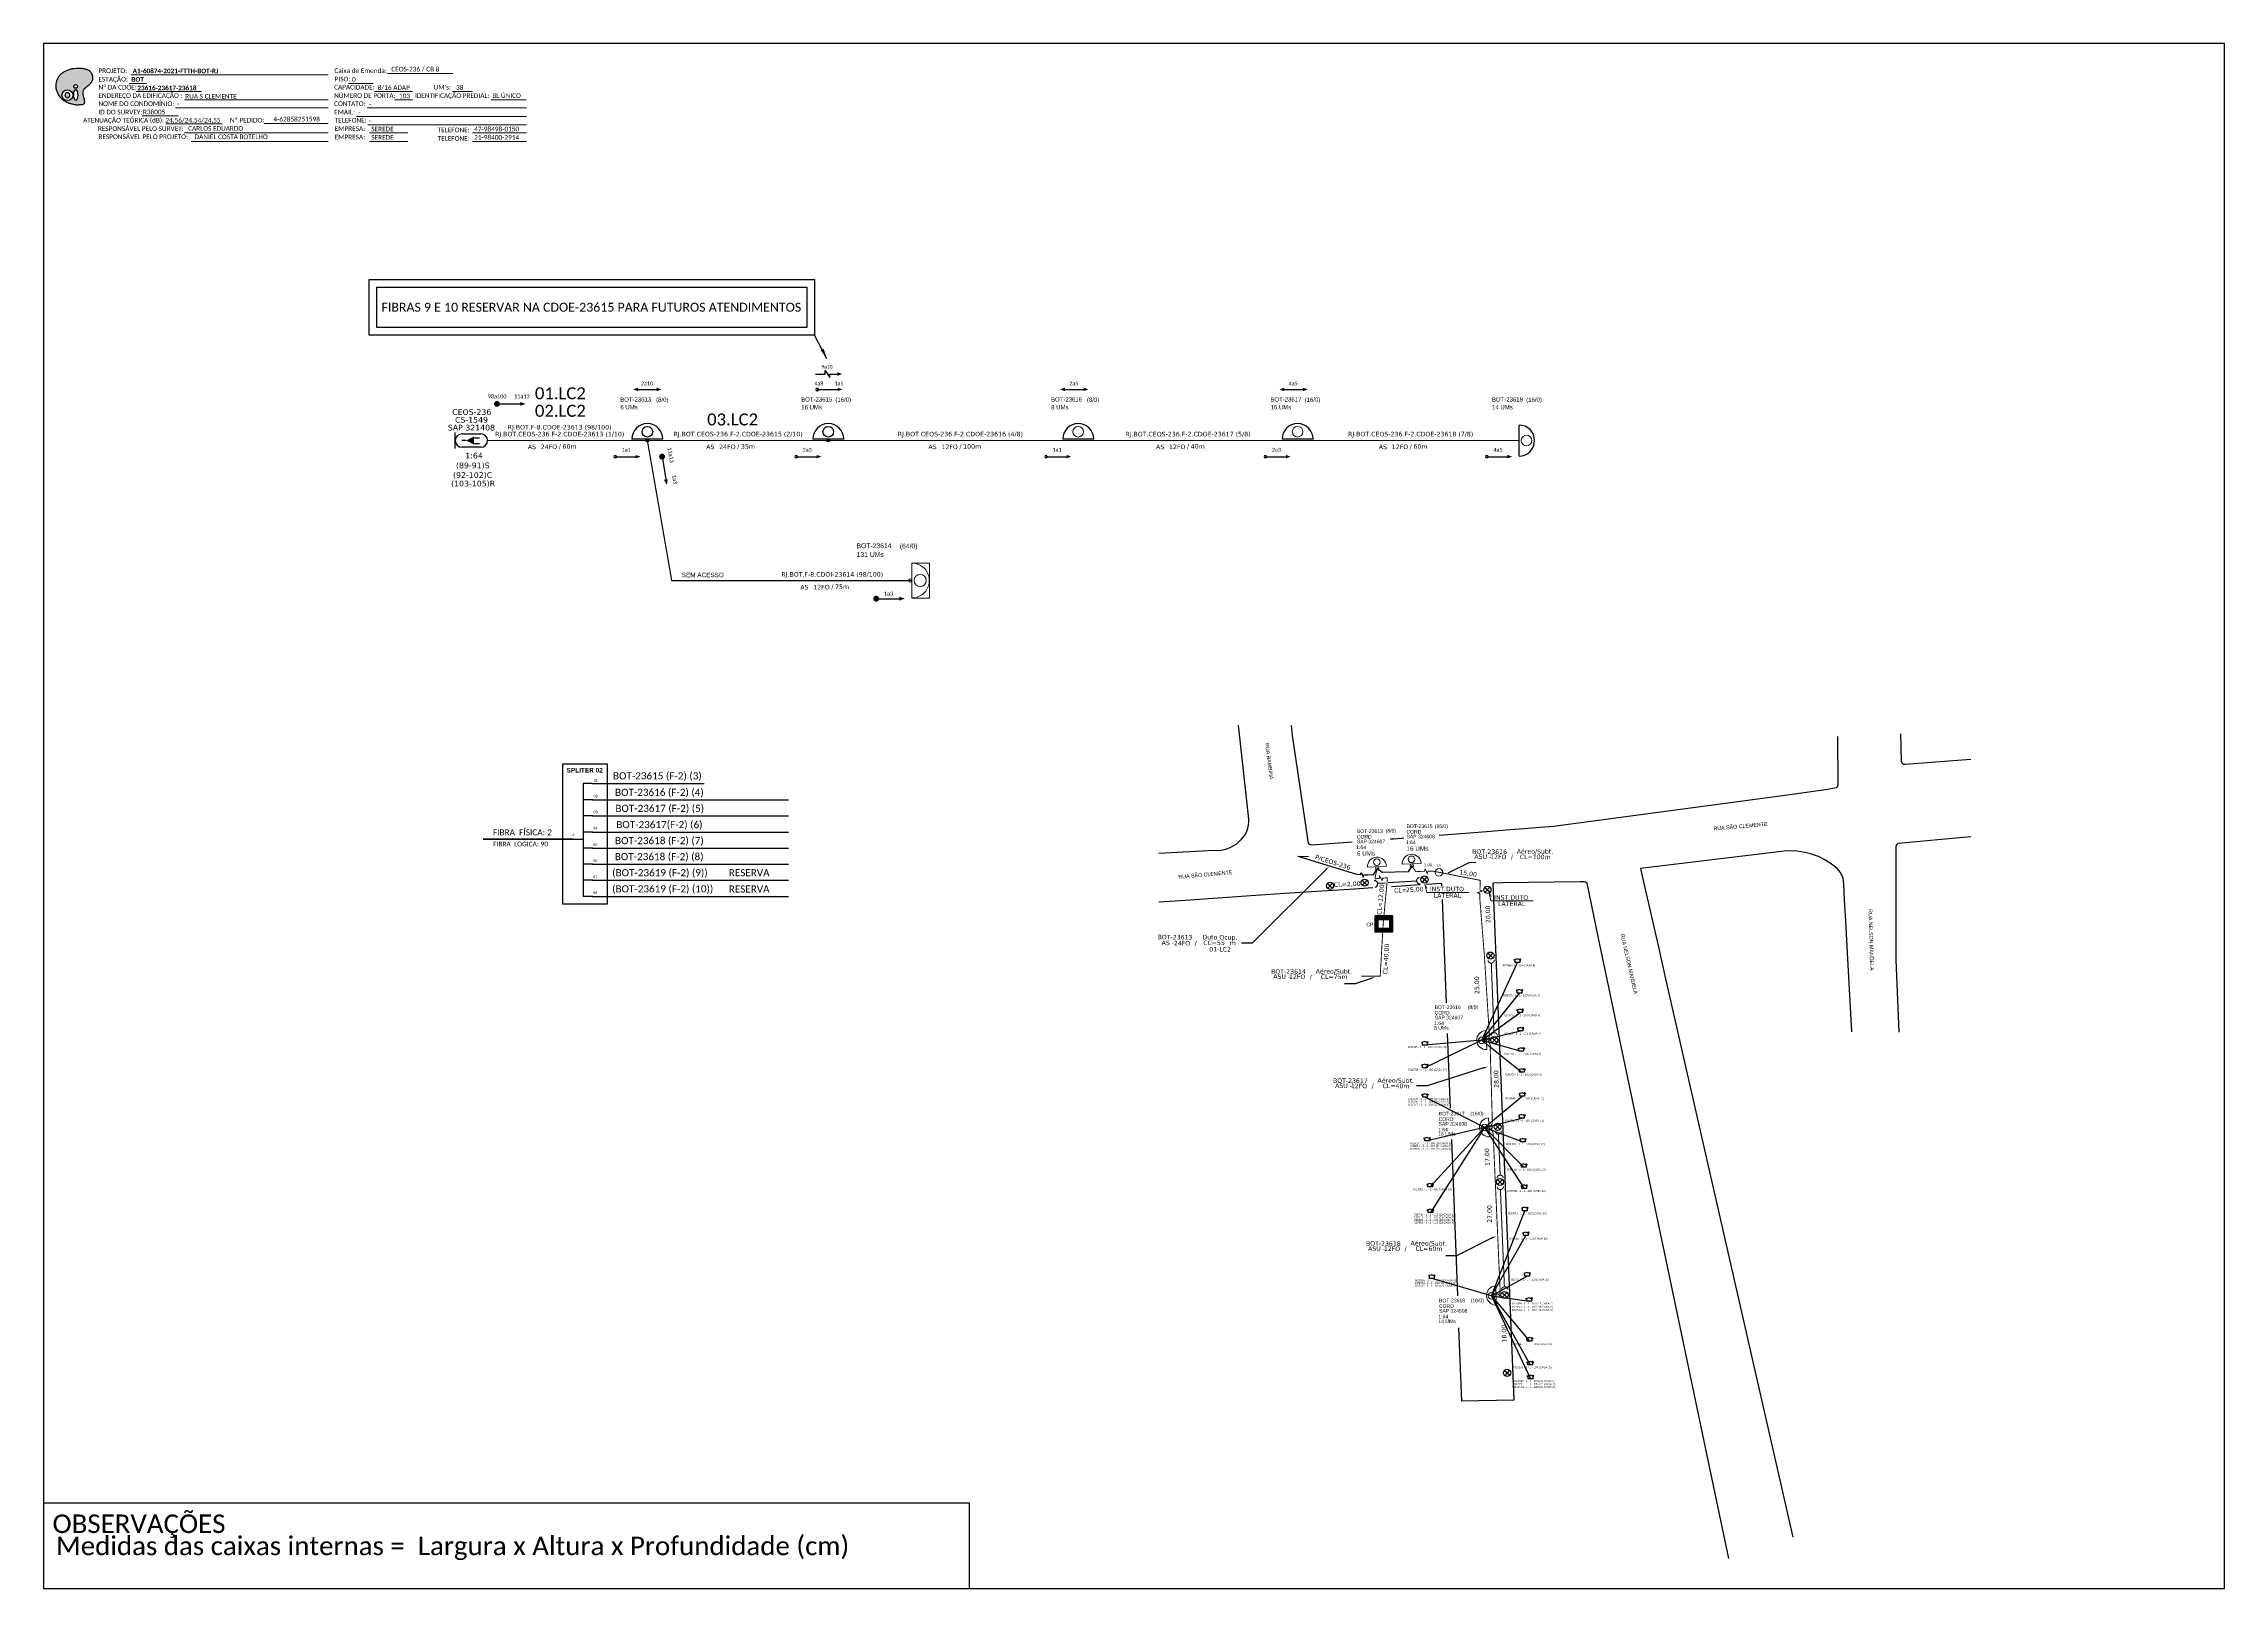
# Paper-space layout 'CDOE-23616-23617-23618' of a CAD drawing. Header units: metres, sheet in millimetres. Extents: x 1 to 840, y 0 to 594.
# The model-space entities are those that its viewports show. They can reach past a viewport. Long polylines and large blocks are cut down to what shows.
import ezdxf
from ezdxf import colors
from ezdxf.entities.mleader import LeaderData, LeaderLine
from ezdxf.enums import TextEntityAlignment as Align
from ezdxf.math import Vec2, Vec3

# ---------------------------------------------------------------- set-up
doc = ezdxf.new("R2010")
doc.units = ezdxf.units.M
doc.header["$LTSCALE"] = 0.5
for name, color, linetype in [('10.1-Caixas Subterrâneas', 5, 'Continuous'), ('20.4-CEOS', 1, 'Continuous'), ('CAP a instalar', 1, 'Continuous'), ('celulas gpon', 7, 'Continuous'), ('cerco área', 2, 'Continuous'), ('DROP DE CLIENTE', 140, 'Continuous'), ('label_cabos', 7, 'Continuous'), ('locais', 7, 'Continuous'), ('QUADRA', 7, 'Continuous'), ('SETA', 7, 'Continuous'), ('Subida Lateral', 5, 'Continuous'), ('surveys', 7, 'Continuous'), ('surveys legendas', 7, 'Continuous')]:
    doc.layers.add(name, color=color, linetype=linetype)
for name, color, linetype, lineweight in [("20.0-LEGENDA DOS CDO'S", 1, 'Continuous', 0), ('20.2-CDO_POSTE', 1, 'Continuous', 5), ('20.6-CORDOALHA_SUPORTE', 7, 'Continuous', 25), ('40.1-ETIQUETAS', 1, 'Continuous', 20), ('CORDOALHA_SUPORTE', 7, 'Continuous', 25), ('Segmento Logradouro Texto', 238, 'Continuous', 0)]:
    doc.layers.add(name, color=color, linetype=linetype, lineweight=lineweight)
doc.styles.add('ARIAL', font='arial.ttf')
doc.styles.add('DIGICADE', font='arial.ttf')
doc.styles.add('MtXpl_Calibri', font='calibri.ttf')
doc.styles.add('ROMANS', font='arial.ttf')
doc.styles.add('siredit', font='verdana.ttf')
doc.styles.get("Standard").update_dxf_attribs({"font": 'arial.ttf'})
doc.styles.add('WMF-Calibri0', font='calibri.ttf')
doc.styles.add('WMF-Calibri1', font='calibrib.ttf')
doc.linetypes.add('FENCELINE1', pattern='A,0.25,-0.1,[133,ltypeshp.shx,S=0.1,R=0,X=-0.1,Y=0],-0.1,1', length=1.45)
doc.dimstyles.get("Standard").update_dxf_attribs({"dimtxt": 0.18, "dimasz": 0.18, "dimexe": 0.18, "dimexo": 0.0625, "dimgap": 0.09, "dimtad": 0, "dimtih": 1, "dimtoh": 1, "dimdec": 4, "dimzin": 0, "dimdsep": 46, "dimtxsty": 'Standard', "dimcen": 0.09, "dimadec": 0, "dimazin": 0, "dimtfac": 1, "dimtdec": 4, "dimtofl": 0, "dimtmove": 0, "dimatfit": 3, "dimfxl": 0, "dimtolj": 1, "dimtzin": 0, "dimarcsym": 0})

# ---------------------------------------------------------------- blocks, each defined once
blk = doc.blocks.new('POLE_POLE')
at = {"color": 1}
for p, q in [((-0.0000031, 0.0000069), (0.0000027, 0.0000015)), ((0.0000025, 0.0000071), (-0.0000029, 0.0000013))]:
    blk.add_line(p, q, dxfattribs=at)
blk.add_circle((-0.0000002, 0.0000042), 0.00000396, dxfattribs=at)
blk = doc.blocks.new('*U206')
at = {"color": 0}
blk.add_line((2.14, -0.58), (-2.1, -0.68), dxfattribs=at)
for centre, radius in [((0, 0.38), 0.733), ((0.03, -1.03), 0.393)]:
    blk.add_circle(centre, radius, dxfattribs=at)
blk.add_arc((0.02, -0.63), 2.12, 1.3782, 181.3782, dxfattribs=at)
blk = doc.blocks.new('*U207')
at = {"color": 0}
blk.add_line((2.14, -0.58), (-2.1, -0.68), dxfattribs=at)
for centre, radius in [((0, 0.38), 0.733), ((0.03, -1.03), 0.393)]:
    blk.add_circle(centre, radius, dxfattribs=at)
blk.add_arc((0.02, -0.63), 2.12, 1.3782, 181.3782, dxfattribs=at)
blk = doc.blocks.new('*X1')
at = {"color": 0, "linetype": 'Continuous'}
for p, q in [((-1.25, 0.34099), (-0.49099, 1.1)), ((-1.25, 0.517767), (-0.667767, 1.1)), ((-1.25, 0.694544), (-0.844544, 1.1)), ((-1.25, 0.87132), (-1.02132, 1.1)), ((-1.25, 1.048097), (-1.198097, 1.1)), ((-1.25, 0.164214), (-0.8035, 0.610714)), ((-1.25, -0.012563), (-0.8035, 0.433937)), ((-1.25, -0.18934), (-0.8035, 0.25716)), ((-1.25, -0.366117), (-0.8035, 0.080383)), ((-0.789214, 0.625), (-0.314214, 1.1)), ((-0.612437, 0.625), (-0.137437, 1.1)), ((-0.43566, 0.625), (0.03934, 1.1)), ((-0.258883, 0.625), (0.216117, 1.1)), ((-0.082107, 0.625), (0.392893, 1.1)), ((0.09467, 0.625), (0.56967, 1.1)), ((0.271447, 0.625), (0.746447, 1.1)), ((0.448223, 0.625), (0.923223, 1.1)), ((0.625, 0.625), (1.1, 1.1)), ((0.801777, 0.625), (1.25, 1.073223)), ((0.8035, 0.449947), (1.25, 0.896447)), ((0.8035, 0.27317), (1.25, 0.71967)), ((0.8035, 0.096393), (1.25, 0.542893)), ((0.8035, -0.080383), (1.25, 0.366117)), ((0.8035, -0.25716), (1.25, 0.18934)), ((0.8035, -0.433937), (1.25, 0.012563)), ((-1.25, -0.542893), (-0.8035, -0.096393)), ((-1.25, -0.71967), (-0.8035, -0.27317)), ((-1.25, -0.896447), (-0.8035, -0.449947)), ((-1.25, -1.073223), (-0.801777, -0.625)), ((-1.1, -1.1), (-0.625, -0.625)), ((-0.923223, -1.1), (-0.448223, -0.625)), ((-0.746447, -1.1), (-0.271447, -0.625)), ((-0.56967, -1.1), (-0.09467, -0.625)), ((-0.392893, -1.1), (0.082107, -0.625)), ((-0.216117, -1.1), (0.258883, -0.625)), ((-0.03934, -1.1), (0.43566, -0.625)), ((0.137437, -1.1), (0.612437, -0.625)), ((0.314214, -1.1), (0.789214, -0.625)), ((0.49099, -1.1), (1.25, -0.34099)), ((0.667767, -1.1), (1.25, -0.517767)), ((0.8035, -0.610714), (1.25, -0.164214)), ((0.844544, -1.1), (1.25, -0.694544)), ((1.02132, -1.1), (1.25, -0.87132)), ((1.198097, -1.1), (1.25, -1.048097))]:
    blk.add_line(p, q, dxfattribs=at)
blk = doc.blocks.new('MANHOLE_MQ')
at = {"color": 0, "linetype": 'Continuous'}
for p, q in [((0.0000062, 0.0000057), (-0.0000063, 0.0000057)), ((-0.0000063, 0.0000057), (-0.0000063, -0.0000053)), ((-0.000004, 0.0000033), (0.000004, 0.0000033)), ((-0.000004, -0.0000029), (-0.000004, 0.0000033)), ((0.000004, 0.0000033), (0.000004, -0.0000029)), ((0.0000062, -0.0000053), (0.0000062, 0.0000057)), ((-0.0000063, -0.0000053), (0.0000062, -0.0000053)), ((0.000004, -0.0000029), (-0.000004, -0.0000029)), ((0.000004, -0.0000029), (0.000004, -0.0000029))]:
    blk.add_line(p, q, dxfattribs=at)
at = {"color": 0, "linetype": 'Continuous', "xscale": 5e-06, "yscale": 5e-06, "zscale": 1e-05}
blk.add_blockref('*X1', (0, 0.0000002), dxfattribs=at)
blk = doc.blocks.new('Inst CORD BENZINAL 4.55MM 3F')
at = {"color": 0, "lineweight": 0, "style": 'ROMANS'}
blk.add_attdef('FID', (-19.18, -2.21), '', height=1, dxfattribs=at)
blk.add_attdef('LANCE', text='', height=1, dxfattribs=at).set_placement((-0.54, -2.21), align=Align.RIGHT)
at = {"color": 0, "lineweight": 0, "style": 'ROMANS', "flags": 3}
for tag, p in [('FATOR', (-5.2, -4.44)), ('ID_ATIVIDADE', (-5.2, -6.67))]:
    blk.add_attdef(tag, p, '', height=1, dxfattribs=at)
at = {"layer": 'label_cabos', "color": 0, "style": 'siredit'}
blk.add_attdef('QTDE', (-0.54, -2.21), '', height=1, rotation=359.69, dxfattribs=at)
blk = doc.blocks.new('LEGENDA DOS CABOS')
at = {"layer": 'label_cabos', "color": 0, "style": 'siredit'}
for tag, p in [('TIPO_CABO', (2.74, 0.52)), ('ID', (4.24, 1.63)), ('CABO', (6.16, 0.47)), ('/', (9.19, 0.47)), ('METROS', (14.36, 0.47)), ('XX', (14.31, 1.67))]:
    blk.add_attdef(tag, text='', height=1, rotation=359.69, dxfattribs=at).set_placement(p, align=Align.MIDDLE_CENTER)
blk = doc.blocks.new('Inst CB DT OCUP CFOA-SM-AS-80-TS-24')
at = {"layer": 'label_cabos', "color": 0, "style": 'siredit'}
for tag, flags, p in [('ID_ATIVIDADE', 3, (1.31, 2.67)), ('FATOR', 1, (11.56, 2.55))]:
    blk.add_attdef(tag, text='', height=1, rotation=359.69, dxfattribs=dict(at, flags=flags)).set_placement(p, align=Align.MIDDLE_CENTER)
for tag, p in [('TIPO_CABO', (1.76, 0)), ('DESTINO_CABO', (3.13, 1.26)), ('CABO', (4.69, -0.05)), ('/', (7.71, -0.05)), ('LANCE', (10.91, 0)), ('TIPO_CABO', (13.11, 1.24)), ('UND', (15.96, 0)), ('FID', (13.15, -1.41))]:
    blk.add_attdef(tag, text='', height=1, rotation=359.69, dxfattribs=at).set_placement(p, align=Align.MIDDLE_CENTER)
blk.add_attdef('QTDE', (12.43, -0.47), '', height=1, rotation=359.69, dxfattribs=at)
blk = doc.blocks.new('SURVEY_SURVEY')
for p, q in [((0.0000086, 0.0000127), (-0.000004, 0.000009)), ((-0.000004, 0.000009), (0, 0.000009)), ((0, 0), (0, 0.000009)), ((0.0000086, 0.0000127), (0.0000212, 0.000009)), ((0.0000171, 0.0000132), (0.0000184, 0.0000132)), ((0.0000171, 0.0000103), (0.0000171, 0.0000132)), ((0.0000212, 0.000009), (0.0000172, 0.000009)), ((0.0000172, 0.000009), (0.0000172, 0)), ((0.0000184, 0.0000132), (0.0000184, 0.0000099)), ((0.0000172, 0), (0, 0))]:
    blk.add_line(p, q)
blk = doc.blocks.new('OI')
h = blk.add_hatch(color=40)
edge = h.paths.add_edge_path()
edge.add_spline(control_points=[(4.35, -0.67), (3.92, -0.99), (3.26, -1.5), (2.81, -2.59), (2.9, -3.5), (3.06, -4.27), (3.31, -4.85), (3.37, -5.39), (3.4, -5.88), (3.2, -6.4), (2.54, -6.61), (1.65, -6.63), (0.55, -6.67), (-0.56, -6.42), (-1.61, -6.14), (-2.77, -5.61), (-3.92, -4.77), (-4.89, -3.7), (-5.34, -2.65), (-5.6, -1.94), (-5.85, -0.96), (-5.71, 0.47), (-5.1, 2.02), (-4.14, 3.02), (-3.3, 3.61), (-2.37, 4.16), (-1.36, 4.44), (-0.56, 4.7), (0.79, 4.85), (2.24, 4.97), (3.79, 4.57), (4.67, 4.21), (5.44, 3.65), (5.76, 2.99), (6.03, 2.21), (6.01, 1.46), (5.72, 0.64), (5.31, 0.08), (4.88, -0.38), (4.51, -0.55), (4.35, -0.67)], knot_values=[0, 0, 0, 0, 1.60434, 2.417191, 3.427595, 4.282808, 4.776746, 5.304182, 5.888771, 6.258406, 6.858137, 7.79129, 8.986195, 10.124242, 11.187857, 12.242908, 13.953784, 15.414161, 16.515391, 17.349188, 17.675853, 19.552021, 21.515531, 22.568638, 23.63245, 24.621084, 25.782718, 26.745347, 27.142653, 29.870543, 31.004649, 31.921532, 32.709589, 33.801391, 34.042471, 35.192333, 35.971461, 36.628871, 37.254359, 37.836911, 37.836911, 37.836911, 37.836911], degree=3, periodic=0)
h.paths.add_polyline_path([(1.13, -0.87, -1), (-0.04, -0.87, -1)], flags=16)
edge = h.paths.add_edge_path(flags=16)
edge.add_ellipse((0.56, -3.59), major_axis=(-0.02, 1.71), ratio=0.361305, start_angle=0, end_angle=360)
h.paths.add_polyline_path([(-0.36, -3.62, -1), (-3.8, -3.62, -1)], flags=16)
edge = h.paths.add_edge_path(flags=0)
edge.add_ellipse((-2.08, -3.62), major_axis=(0, 0.885), ratio=0.758294, start_angle=0, end_angle=360)
at = {"color": 40}
for centre, radius in [((-2.08, -3.62), 1.72), ((0.54, -0.87), 0.587)]:
    blk.add_circle(centre, radius, dxfattribs=at)
blk.add_ellipse((-2.08, -3.62), major_axis=(0, 0.885), ratio=0.758294, start_param=-3.141592653589792, end_param=3.141592653589792, dxfattribs=at)
blk.add_ellipse((0.56, -3.59), major_axis=(-0.02, 1.71), ratio=0.361305, dxfattribs=at)
at = {"color": 40, "start_tangent": (-0.800898, -0.598801), "end_tangent": (-0.800898, -0.598801)}
blk.add_spline([(4.35, -0.67), (3.2, -1.78), (2.9, -2.54), (2.92, -3.55), (3.12, -4.38), (3.28, -4.85), (3.37, -5.37), (3.35, -5.95), (3.2, -6.29), (2.66, -6.55), (1.73, -6.63), (0.54, -6.62), (-0.58, -6.41), (-1.6, -6.11), (-2.56, -5.67), (-3.95, -4.67), (-4.89, -3.56), (-5.37, -2.56), (-5.64, -1.78), (-5.72, -1.46), (-5.63, 0.42), (-4.84, 2.22), (-4.13, 2.99), (-3.27, 3.62), (-2.4, 4.09), (-1.3, 4.47), (-0.37, 4.72), (0.02, 4.77), (2.75, 4.8), (3.85, 4.53), (4.69, 4.16), (5.31, 3.68), (5.85, 2.73), (5.93, 2.5), (5.94, 1.35), (5.67, 0.62), (5.29, 0.08), (4.84, -0.36), (4.35, -0.67)], degree=3, dxfattribs=at)
blk = doc.blocks.new('CDOE-TEXTO PADRÃO')
at = {"layer": "20.0-LEGENDA DOS CDO'S", "color": 0, "style": 'ARIAL'}
for tag, p in [('CDO_N', (0.49, 7.39)), ('SAP', (0.51, 1.67)), ('CORDOALHA', (0.5, 4.33)), ('SPLITER_1', (0.59, -0.91)), ('(XX-XX_F)S', (0.54, -8.29)), ('SPLITER_2', (0.6, -3.55)), ('(XX-XX_L)S', (0.55, -10.83)), ('UMS', (0.55, -13.15))]:
    blk.add_attdef(tag, p, '', height=1.7, rotation=0.11799, dxfattribs=at)
blk.add_attdef('FIBRAS_UTILIZADAS', text='', height=1.7, rotation=0.11799, dxfattribs=at).set_placement((19.77, 7.43), align=Align.CENTER)
blk = doc.blocks.new('ETIQUETA_RS5F')
at = {"layer": '40.1-ETIQUETAS', "color": 0, "style": 'siredit'}
blk.add_text('/', height=1.5, dxfattribs=at).set_placement((1.58, -1.95), align=Align.MIDDLE_RIGHT)
for tag, p in [('ETIQUETA_R_SECUNDARIA', (1.21, 2.1)), ('ETIQUETA_R_PRIMARIA', (1.21, 4.1)), ('F_ATIVAS/F_MORTAS', (1.14, -4.24))]:
    blk.add_attdef(tag, text='', height=1.5, dxfattribs=at).set_placement(p, align=Align.MIDDLE_CENTER)
for tag, p in [('TIPO_CABO', (-6.58, -2.12)), ('CAP_CABO', (0.4, -2.09))]:
    blk.add_attdef(tag, text='', height=1.5, dxfattribs=at).set_placement(p, align=Align.MIDDLE_RIGHT)
for tag, p in [('FUSÃO_1', (0.85, -8.39)), ('FUSÃO_2', (0.85, -10.6)), ('FUSÃO_3', (0.85, -12.93)), ('FUSÃO_4', (0.85, -15.14)), ('FUSÃO_5', (0.85, -17.16))]:
    blk.add_attdef(tag, text='', height=1.5, dxfattribs=at).set_placement(p, align=Align.CENTER)
blk.add_attdef('METROS', text='', height=1.5, dxfattribs=at).set_placement((2.14, -1.95), align=Align.MIDDLE_LEFT)

msp = doc.modelspace()

# ---------------------------------------------------------------- linework, layer by layer
at = {"color": 1}
for p, q in [((589460.12, 9715823.32, 2), (589460.12, 9715835.22, 2)), ((589296.52, 9715829.82, 2), (589284.62, 9715829.82, 2)), ((589380.87, 9715829.82, 2), (589368.98, 9715829.82, 2))]:
    msp.add_line(p, q, dxfattribs=at)
at = {"color": 7, "linetype": 'Continuous'}
for p, q in [((589100.21, 9715697.37, 2), (589100.21, 9715653.98, 2)), ((589103.73, 9715697.37, 2), (589100.21, 9715697.37, 2)), ((589103.91, 9715691.09, 2), (589100.21, 9715691.09, 2)), ((589103.91, 9715684.9, 2), (589100.21, 9715684.9, 2)), ((589096.56, 9715675.94, 2), (589100.2, 9715675.94, 2)), ((589103.91, 9715678.68, 2), (589100.21, 9715678.68, 2)), ((589103.91, 9715672.51, 2), (589100.21, 9715672.51, 2)), ((589103.91, 9715666.35, 2), (589100.21, 9715666.35, 2)), ((589103.91, 9715660.16, 2), (589100.21, 9715660.16, 2)), ((589103.91, 9715653.98, 2), (589100.21, 9715653.98, 2))]:
    msp.add_line(p, q, dxfattribs=at)
at = {"color": 10, "linetype": 'Continuous'}
for p, q in [((589103.73, 9715697.37, 2), (589146.69, 9715697.37, 2)), ((589103.73, 9715691.09, 2), (589179.23, 9715691.09, 2)), ((589103.73, 9715684.9, 2), (589179.23, 9715684.9, 2)), ((589103.73, 9715678.68, 2), (589179.23, 9715678.68, 2)), ((589103.73, 9715672.51, 2), (589179.23, 9715672.51, 2)), ((589103.73, 9715666.35, 2), (589179.23, 9715666.35, 2)), ((589103.73, 9715660.16, 2), (589179.23, 9715660.16, 2)), ((589103.73, 9715653.98, 2), (589179.23, 9715653.98, 2))]:
    msp.add_line(p, q, dxfattribs=at)
at = {"color": 1, "linetype": 'Continuous', "lineweight": 60}
msp.add_line((589096.56, 9715675.94, 2), (589061.76, 9715675.94, 2), dxfattribs=at)
for points in [[(588892.75, 9715387.89), (589731.31, 9715387.89), (589731.31, 9715981.89), (588892.75, 9715981.89), (588892.75, 9715387.89)], [(589321.54, 9715670.56), (589342.97, 9715671.71), (589344.28, 9715671.69), (589345.59, 9715671.81), (589346.88, 9715672.07), (589348.12, 9715672.44), (589349.32, 9715672.92), (589350.47, 9715673.53), (589351.54, 9715674.24), (589352.52, 9715675.05), (589353.4, 9715675.94), (589354.17, 9715676.93), (589354.84, 9715677.97), (589355.38, 9715679.08), (589355.79, 9715680.25), (589356.07, 9715681.43), (589356.21, 9715682.63), (589356.23, 9715683.7), (589352.23, 9715719.77)], [(588892.75, 9715420.83), (589248.69, 9715420.83)]]:
    msp.add_lwpolyline(points)
at = {"color": 7, "lineweight": 0}
for points in [[(588926.22, 9715969.84), (589002.19, 9715969.84)], [(589025.03, 9715970.34), (589050.16, 9715970.34)], [(588925.7, 9715966.57), (588932.25, 9715966.57)], [(588928.36, 9715963.5), (588953.45, 9715963.5)], [(588946.93, 9715960.26), (589002.19, 9715960.26)], [(589009.99, 9715966.61), (589019.47, 9715966.61)], [(589020.04, 9715963.5), (589034.6, 9715963.5)], [(589027.62, 9715960.26), (589034.57, 9715960.26)], [(589049.98, 9715963.5), (589057.64, 9715963.5)], [(589064.79, 9715960.26), (589078.35, 9715960.26)], [(588930.68, 9715954.08), (588944.63, 9715954.08)], [(588943.52, 9715957.15), (589002.19, 9715957.15)], [(589013.11, 9715953.91), (589078.38, 9715953.91)], [(589017.15, 9715957.15), (589078.38, 9715957.15)], [(588939.8, 9715951.11), (588961.4, 9715951.11)], [(588946.93, 9715947.56), (589002.19, 9715947.56)], [(588949.42, 9715944.32), (589002.19, 9715944.32)], [(588977.55, 9715951.12), (589002.05, 9715951.12)], [(588978.05, 9715951.13), (589002.2, 9715951.13)], [(589017.4, 9715950.67), (589078.38, 9715950.67)], [(589018.01, 9715947.56), (589032.81, 9715947.56)], [(589018.01, 9715944.32), (589032.81, 9715944.32)], [(589057.61, 9715947.56), (589078.38, 9715947.56)], [(589057.61, 9715944.32), (589078.38, 9715944.32)]]:
    msp.add_lwpolyline(points, dxfattribs=at)
at = {"color": 1}
for points in [[(589017.89, 9715891.18), (589189.22, 9715891.18), (589189.22, 9715869.82), (589017.89, 9715869.82)], [(589020.82, 9715888.24), (589186.28, 9715888.24), (589186.28, 9715872.76), (589020.82, 9715872.76)]]:
    msp.add_lwpolyline(points, close=True, dxfattribs=at)
msp.add_lwpolyline([(589189.62, 9715854.78), (589193.27, 9715854.78), (589193.26, 9715856.18), (589195.09, 9715853.54), (589195.06, 9715854.85), (589198.01, 9715854.85)], dxfattribs=at)
at = {"const_width": 1.13, "elevation": 2}
for points in [[(589066.52, 9715843.38, -1), (589067.64, 9715843.38, -1)], [(589130.47, 9715823.63, -1), (589130.66, 9715822.52, -1)], [(589212.34, 9715768.46, 1), (589213.47, 9715768.46, 1)]]:
    msp.add_lwpolyline(points, format="xyb", close=True, dxfattribs=at)
at = {"elevation": 2}
for points in [[(589189.69, 9715848.92, 1), (589190.69, 9715848.92, 1)], [(589112.02, 9715823.06, 1), (589113.02, 9715823.06, 1)], [(589181.6, 9715823.06, 1), (589182.6, 9715823.06, 1)], [(589277.69, 9715823.06, 1), (589278.69, 9715823.06, 1)], [(589362.04, 9715823.06, 1), (589363.04, 9715823.06, 1)], [(589447.23, 9715823.06, 1), (589448.23, 9715823.06, 1)]]:
    msp.add_lwpolyline(points, format="xyb", close=True, dxfattribs=at)
at = {"color": 7, "elevation": 2}
msp.add_lwpolyline([(589092.24, 9715651.16), (589109.52, 9715651.16), (589109.52, 9715704.82), (589092.24, 9715704.82)], close=True, dxfattribs=at)
at = {"linetype": 'Continuous'}
msp.add_lwpolyline([(589248.69, 9715420.83), (589248.69, 9715387.89)], dxfattribs=at)
at = {"color": 1}
for centre, start, end in [((589290.57, 9715829.82, 2), 0, 180), ((589374.93, 9715829.82, 2), 0, 180), ((589460.12, 9715829.27, 2), 270, 90)]:
    msp.add_arc(centre, 5.95, start, end, dxfattribs=at)
at = {"layer": '20.2-CDO_POSTE', "color": 1}
for centre in [(589290.57, 9715832.65, 2), (589374.93, 9715832.65, 2), (589462.94, 9715829.27, 2)]:
    msp.add_circle(centre, 2.05, dxfattribs=at)
at = {"layer": '20.4-CEOS', "color": 0}
for p, q in [((589053.64, 9715831.85, 2), (589060.87, 9715831.85, 2)), ((589060.87, 9715826.7, 2), (589053.64, 9715826.7, 2))]:
    msp.add_line(p, q, dxfattribs=at)
at = {"layer": '20.4-CEOS', "color": 0, "elevation": 2}
for points in [[(589051.06, 9715826.17), (589051.06, 9715832.38)], [(589055.26, 9715829.27), (589053.52, 9715829.27)], [(589058.11, 9715830.29), (589060.3, 9715830.29)], [(589058.11, 9715828.15), (589060.3, 9715828.15)]]:
    msp.add_lwpolyline(points, dxfattribs=at)
msp.add_lwpolyline([(589055.26, 9715829.27, 0, 3.18, 0), (589058.24, 9715829.27, 3.18, 3.18, 0)], format="xyseb", dxfattribs=at)
at = {"layer": '20.4-CEOS', "color": 0}
for centre, start, end in [((589053.64, 9715829.27, 2), 90, 270), ((589060.87, 9715829.27, 2), 270, 90)]:
    msp.add_arc(centre, 2.58, start, end, dxfattribs=at)
at = {"layer": '40.1-ETIQUETAS', "color": 251, "true_color": 0x636466}
msp.add_line((589226.61, 9715768.72, 2), (589226.61, 9715782.14, 2), dxfattribs=at)
at = {"layer": '40.1-ETIQUETAS', "color": 251, "true_color": 0x636466, "elevation": 2}
msp.add_lwpolyline([(589226.61, 9715782.14), (589233.33, 9715782.14), (589233.33, 9715768.69), (589226.61, 9715768.69)], close=True, dxfattribs=at)
at = {"layer": '40.1-ETIQUETAS', "color": 251, "true_color": 0x636466}
for centre, major_axis, start_param, end_param in [((589225.99, 9715775.42, 2), (-0.439, 0.439), 2.356194490191767, 8.639379797371353), ((589226.61, 9715775.43, 2), (-4.74, 4.74), 2.356194, 5.497787), ((589229.8, 9715775.43, 2), (1.64, 1.64), 3.926991, 10.210176)]:
    msp.add_ellipse(centre, major_axis=major_axis, ratio=1, start_param=start_param, end_param=end_param, dxfattribs=at)
at = {"layer": 'CAP a instalar', "color": 0, "ltscale": 5}
for q in [(589397.56, 9715662.51), (589379.18, 9715669.29)]:
    msp.add_line((589375.07, 9715669.46), q, dxfattribs=at)
at = {"layer": 'CAP a instalar', "color": 0, "linetype": 'FENCELINE1', "ltscale": 5}
for p, q in [((589403.86, 9715662.15), (589401.99, 9715662.25)), ((589405.49, 9715664.72), (589403.86, 9715662.15)), ((589407.49, 9715663.15), (589405.49, 9715664.72)), ((589417.51, 9715663.41), (589407.49, 9715663.15)), ((589418.85, 9715665.8), (589417.51, 9715663.41)), ((589418.85, 9715665.8), (589418.85, 9715665.8))]:
    msp.add_line(p, q, dxfattribs=at)
at = {"layer": 'CAP a instalar', "color": 0, "linetype": 'FENCELINE1', "ltscale": 7, "const_width": 0.467, "elevation": 2}
for points in [[(589124.91, 9715829.27), (589063.44, 9715829.27)], [(589124.91, 9715829.27), (589194.49, 9715829.27)]]:
    msp.add_lwpolyline(points, dxfattribs=at)
at = {"layer": 'CAP a instalar', "color": 251, "linetype": 'FENCELINE1', "ltscale": 7, "true_color": 0x636466, "const_width": 0.467, "elevation": 2}
msp.add_lwpolyline([(589124.91, 9715829.27), (589134.27, 9715775.42), (589226.61, 9715775.42)], dxfattribs=at)
at = {"layer": 'CAP a instalar', "linetype": 'FENCELINE1', "ltscale": 7, "const_width": 0.467, "elevation": 2}
for points in [[(589290.57, 9715829.27), (589194.49, 9715829.27)], [(589374.93, 9715829.27), (589290.57, 9715829.27)], [(589460.12, 9715829.27), (589374.93, 9715829.27)]]:
    msp.add_lwpolyline(points, dxfattribs=at)
at = {"layer": 'CAP a instalar', "color": 8, "ltscale": 5, "const_width": 0.347}
for points in [[(589409.48, 9715661.17), (589407.83, 9715643.2), (589407.83, 9715643.2), (589406.7, 9715623.33), (589399.43, 9715623.33)], [(589405.49, 9715664.72), (589404.67, 9715660.73), (589404.67, 9715660.73)]]:
    msp.add_lwpolyline(points, dxfattribs=at)
at = {"layer": 'CAP a instalar', "ltscale": 5, "const_width": 0.347}
msp.add_lwpolyline([(589409.48, 9715661.17), (589409.48, 9715661.17)], dxfattribs=at)
at = {"layer": 'CAP a instalar', "linetype": 'FENCELINE1', "ltscale": 5, "const_width": 0.347}
for points in [[(589418.85, 9715665.8), (589420.38, 9715663.47), (589422.1, 9715663.6)], [(589445.11, 9715658.22), (589445.11, 9715658.22), (589445.19, 9715660.15), (589426.92, 9715663.7)], [(589444.98, 9715653.4), (589446.81, 9715630.6), (589448.7, 9715600.26), (589448.17, 9715598.77), (589448.96, 9715596.92), (589449.83, 9715566.92), (589449.26, 9715565.22), (589450.12, 9715563.01), (589452.85, 9715501.61), (589451.95, 9715500.54)]]:
    msp.add_lwpolyline(points, dxfattribs=at)
at = {"layer": 'cerco área', "color": 40, "lineweight": 0, "true_color": 0xf8d731}
for points in [[(589424.68, 9715657.13), (589423.88, 9715658.54), (589424.59, 9715655.51), (589440.77, 9715655.51)], [(589449.39, 9715653.89), (589448.59, 9715655.3), (589449.3, 9715652.27), (589465.48, 9715652.27)]]:
    msp.add_lwpolyline(points, dxfattribs=at)
at = {"layer": 'cerco área', "color": 5, "lineweight": 0}
msp.add_circle((589429.26, 9715663.19), 1.47, dxfattribs=at)
at = {"layer": 'CORDOALHA_SUPORTE'}
for p, q in [((589408.65, 9715659.04), (589405.76, 9715658.89)), ((589420.69, 9715659.81), (589409.79, 9715659.14))]:
    msp.add_line(p, q, dxfattribs=at)
at = {"layer": 'CORDOALHA_SUPORTE', "const_width": 0.39}
for points in [[(589448.14, 9715629.43, 1), (589450.55, 9715629.59)], [(589451.76, 9715600.47, 1), (589449.35, 9715600.27)], [(589450.88, 9715563.67, 1), (589453.28, 9715563.83)], [(589454.03, 9715545.69, 1), (589451.62, 9715545.49)], [(589451.66, 9715542.35, 1), (589454.07, 9715542.51)], [(589455.76, 9715502.78, 1), (589453.36, 9715502.58)]]:
    msp.add_lwpolyline(points, format="xyb", dxfattribs=at)
for points in [[(589450.46, 9715601.57), (589449.42, 9715628.3)], [(589452.83, 9715546.8), (589452.16, 9715562.55)], [(589454.46, 9715503.88), (589452.92, 9715541.23)]]:
    msp.add_lwpolyline(points, dxfattribs=at)
at = {"layer": 'CORDOALHA_SUPORTE'}
for centre, start, end in [((589404.56, 9715658.75), 276.8345, 96.8345), ((589421.88, 9715660.01), 99.96504, 279.96504)]:
    msp.add_arc(centre, 1.21, start, end, dxfattribs=at)
at = {"layer": 'DROP DE CLIENTE'}
for points in [[(589445.74, 9715598.64), (589459.46, 9715628.59)], [(589445.74, 9715598.64), (589460.29, 9715616.82)], [(589445.74, 9715598.64), (589460.49, 9715609.31)], [(589445.74, 9715598.64), (589460.65, 9715602.27)], [(589445.74, 9715598.64), (589423.89, 9715596.81)], [(589445.74, 9715598.64), (589423.89, 9715588.11)], [(589445.74, 9715598.64), (589460.95, 9715594.45)], [(589445.74, 9715598.64), (589461.2, 9715586.4)], [(589446.83, 9715565.09), (589423.93, 9715576.75)], [(589446.83, 9715565.09), (589461.3, 9715577.14)], [(589446.83, 9715565.09), (589461.22, 9715568.73)], [(589446.83, 9715565.09), (589424.71, 9715559.96)], [(589446.83, 9715565.09), (589425.87, 9715542.32)], [(589446.83, 9715565.09), (589426, 9715532.37)], [(589446.83, 9715565.09), (589461.52, 9715559.56)], [(589446.83, 9715565.09), (589461.95, 9715549.82)], [(589446.83, 9715565.09), (589462.04, 9715541.7)], [(589449.52, 9715500.41), (589462.35, 9715533.1)], [(589449.52, 9715500.41), (589462.68, 9715523.61)], [(589449.52, 9715500.41), (589426.53, 9715507.1)], [(589449.52, 9715500.41), (589463.21, 9715508)], [(589449.52, 9715500.41), (589463.95, 9715498.31)], [(589449.52, 9715500.41), (589464.15, 9715483.01)], [(589449.52, 9715500.41), (589464.32, 9715473.83)], [(589449.52, 9715500.41), (589464.45, 9715468.5)]]:
    msp.add_lwpolyline(points, dxfattribs=at)
at = {"layer": 'label_cabos', "color": 0}
msp.add_line((589130.86, 9715829.82, 2), (589118.96, 9715829.82, 2), dxfattribs=at)
at = {"layer": 'label_cabos', "color": 5}
msp.add_line((589200.43, 9715829.82, 2), (589188.54, 9715829.82, 2), dxfattribs=at)
at = {"layer": 'label_cabos', "color": 0}
for centre, radius in [((589124.91, 9715832.65, 2), 2.05), ((589124.91, 9715829.27, 2), 0.551)]:
    msp.add_circle(centre, radius, dxfattribs=at)
at = {"layer": 'label_cabos', "color": 5}
for centre, radius in [((589194.49, 9715832.65, 2), 2.05), ((589194.49, 9715829.27, 2), 0.551)]:
    msp.add_circle(centre, radius, dxfattribs=at)
at = {"layer": 'label_cabos', "color": 0}
msp.add_arc((589124.91, 9715829.82, 2), 5.95, 0, 180, dxfattribs=at)
at = {"layer": 'label_cabos', "color": 5}
msp.add_arc((589194.49, 9715829.82, 2), 5.95, 0, 180, dxfattribs=at)
at = {"layer": 'QUADRA'}
for points in [[(589321.54, 9715670.56), (589342.97, 9715671.71), (589344.28, 9715671.69), (589345.59, 9715671.81), (589346.88, 9715672.07), (589348.12, 9715672.44), (589349.32, 9715672.92), (589350.47, 9715673.53), (589351.54, 9715674.24), (589352.52, 9715675.05), (589353.4, 9715675.94), (589354.17, 9715676.93), (589354.84, 9715677.97), (589355.38, 9715679.08), (589355.79, 9715680.25), (589356.07, 9715681.43), (589356.21, 9715682.63), (589356.23, 9715683.7), (589352.23, 9715719.77)], [(589372.47, 9715719.69), (589372.86, 9715715.86), (589376.69, 9715689.91)], [(589524.15, 9715687.83), (589561.42, 9715692.82), (589577.92, 9715695.12), (589582.1, 9715695.89), (589582.62, 9715696.38), (589582.8, 9715697.04), (589582.61, 9715715.41)], [(589606.74, 9715716.45), (589607, 9715705.97), (589607.25, 9715705.33), (589607.81, 9715704.89), (589608.54, 9715704.77), (589633.76, 9715706.7)], [(589606.74, 9715716.45), (589607, 9715705.97), (589607.25, 9715705.33), (589607.81, 9715704.89), (589608.54, 9715704.77), (589633.76, 9715706.7)], [(589376.69, 9715689.91), (589378.97, 9715674.49), (589379.5, 9715674.02), (589380.28, 9715673.87), (589395.98, 9715675.01)], [(589455.12, 9715679.54), (589473.32, 9715681.01), (589524.15, 9715687.83)], [(589410.62, 9715676.07), (589411.79, 9715676.16)], [(589411.79, 9715676.16), (589414.91, 9715676.42), (589415.81, 9715676.49)], [(589429.37, 9715677.52), (589445.98, 9715678.78)], [(589445.98, 9715678.78), (589455.12, 9715679.54)], [(589633.76, 9715676.89), (589605.69, 9715674.32), (589605.17, 9715673.84), (589604.98, 9715673.18), (589604.99, 9715629.63), (589604.99, 9715629.63), (589606.19, 9715601.76)], [(589633.76, 9715676.89), (589605.69, 9715674.32), (589605.17, 9715673.84), (589604.98, 9715673.18), (589604.99, 9715629.63), (589604.99, 9715629.63), (589606.19, 9715601.76)], [(589588.04, 9715601.95), (589586.64, 9715627.69), (589585.61, 9715646.82), (589585.42, 9715650.23), (589584.97, 9715658.55), (589584.66, 9715661.1), (589583.6, 9715663.34), (589582.43, 9715664.66), (589581.26, 9715665.66), (589579.68, 9715666.82), (589577.47, 9715668.17), (589575.21, 9715669.26), (589572.12, 9715670.37), (589569.9, 9715670.92), (589567.06, 9715671.34), (589564.27, 9715671.47), (589562.09, 9715671.38), (589506.78, 9715664.69), (589506.78, 9715664.69), (589507.81, 9715660.15)], [(589422.08, 9715658.4), (589411.08, 9715657.69)], [(589430.34, 9715658.95), (589430.34, 9715658.95), (589424.38, 9715658.55)], [(589430.29, 9715658.96), (589430.33, 9715658.06)], [(589453.91, 9715659.15), (589450.01, 9715659.09)], [(589450.01, 9715659.09), (589450.01, 9715659.09)], [(589450.01, 9715659.09), (589458.06, 9715460.31)], [(589483.61, 9715659.57), (589453.91, 9715659.15)], [(589490.65, 9715637.98), (589486.23, 9715659.04), (589485.67, 9715659.48), (589484.95, 9715659.59), (589483.61, 9715659.57)], [(589507.81, 9715660.15), (589513.79, 9715633.91)], [(589371.9, 9715655.16), (589356.95, 9715654.18), (589329.86, 9715652.32), (589321.54, 9715651.74)], [(589403.86, 9715657.24), (589396.78, 9715656.79), (589371.9, 9715655.16)], [(589430.53, 9715652.79), (589432.06, 9715613)], [(589495.14, 9715616.6), (589490.65, 9715637.98)], [(589513.79, 9715633.91), (589516.45, 9715622.24)], [(589498.36, 9715601.25), (589495.14, 9715616.6)], [(589516.45, 9715622.24), (589565.36, 9715407.65)], [(589432.51, 9715601.28), (589433.62, 9715572.51)], [(589515.51, 9715519.55), (589498.36, 9715601.25)], [(589434.08, 9715560.47), (589436.4, 9715500.34)], [(589532.92, 9715436.59), (589515.51, 9715519.55)], [(589436.87, 9715488.07), (589437.95, 9715459.93)], [(589458.06, 9715460.31), (589437.95, 9715459.93)], [(589540.73, 9715399.38), (589532.92, 9715436.59)]]:
    msp.add_lwpolyline(points, dxfattribs=at)
at = {"layer": 'SETA', "elevation": 2}
for points in [[(589067.08, 9715843.38), (589076.78, 9715843.38)], [(589120.61, 9715848.92), (589129.21, 9715848.92)], [(589190.19, 9715848.92), (589198.78, 9715848.92)], [(589284.75, 9715848.92), (589293.35, 9715848.92)], [(589369.11, 9715848.92), (589377.7, 9715848.92)], [(589112.52, 9715823.06), (589121.12, 9715823.06)], [(589130.57, 9715823.08), (589132.17, 9715813.51)], [(589182.1, 9715823.06), (589190.7, 9715823.06)], [(589278.19, 9715823.06), (589286.78, 9715823.06)], [(589362.54, 9715823.06), (589371.14, 9715823.06)], [(589447.73, 9715823.06), (589456.33, 9715823.06)], [(589212.91, 9715768.46), (589222.6, 9715768.46)]]:
    msp.add_lwpolyline(points, dxfattribs=at)
at = {"layer": 'SETA', "color": 1}
msp.add_solid([(589198.01, 9715855.52), (589199.84, 9715854.85), (589198.01, 9715854.18)], dxfattribs=at)
at = {"layer": 'SETA'}
for points in [[(589076, 9715842.61, 2), (589078.07, 9715843.36, 2), (589076, 9715844.12, 2)], [(589121.3, 9715849.6, 2), (589119.47, 9715848.93, 2), (589121.3, 9715848.26, 2)], [(589128.52, 9715849.6, 2), (589130.35, 9715848.93, 2), (589128.52, 9715848.26, 2)], [(589198.09, 9715849.6, 2), (589199.93, 9715848.93, 2), (589198.09, 9715848.26, 2)], [(589285.44, 9715849.6, 2), (589283.61, 9715848.93, 2), (589285.44, 9715848.26, 2)], [(589292.66, 9715849.6, 2), (589294.49, 9715848.93, 2), (589292.66, 9715848.26, 2)], [(589369.8, 9715849.6, 2), (589367.96, 9715848.93, 2), (589369.8, 9715848.26, 2)], [(589377.01, 9715849.6, 2), (589378.85, 9715848.93, 2), (589377.01, 9715848.26, 2)], [(589120.43, 9715823.74, 2), (589122.26, 9715823.08, 2), (589120.43, 9715822.41, 2)], [(589190.01, 9715823.74, 2), (589191.84, 9715823.08, 2), (589190.01, 9715822.41, 2)], [(589286.09, 9715823.74, 2), (589287.93, 9715823.08, 2), (589286.09, 9715822.41, 2)], [(589370.45, 9715823.74, 2), (589372.28, 9715823.08, 2), (589370.45, 9715822.41, 2)], [(589455.64, 9715823.74, 2), (589457.47, 9715823.08, 2), (589455.64, 9715822.41, 2)], [(589131.28, 9715814.15, 2), (589132.36, 9715812.24, 2), (589132.76, 9715814.4, 2)], [(589221.83, 9715769.23, 2), (589223.89, 9715768.48, 2), (589221.83, 9715767.73, 2)]]:
    msp.add_solid(points, dxfattribs=at)
at = {"layer": 'Subida Lateral', "color": 5}
for p, q in [((589397.56, 9715662.51), (589399.12, 9715662.36)), ((589399.12, 9715662.36), (589399.44, 9715663.21)), ((589399.44, 9715663.21), (589400.11, 9715661.43)), ((589400.11, 9715661.43), (589400.45, 9715662.27)), ((589400.45, 9715662.27), (589401.99, 9715662.25))]:
    msp.add_line(p, q, dxfattribs=at)
at = {"layer": 'Subida Lateral', "color": 5, "const_width": 0.347}
for points in [[(589404.67, 9715660.73), (589406.32, 9715660.89), (589406.51, 9715661.77), (589407.44, 9715660.11), (589407.65, 9715660.99), (589409.48, 9715661.17)], [(589422.1, 9715663.6), (589423.75, 9715663.64), (589424, 9715664.51), (589424.81, 9715662.79), (589425.08, 9715663.66), (589426.92, 9715663.7)], [(589444.98, 9715653.4), (589445.02, 9715655.05), (589444.16, 9715655.35), (589445.92, 9715656.07), (589445.07, 9715656.39), (589445.11, 9715658.22)]]:
    msp.add_lwpolyline(points, dxfattribs=at)

# ---------------------------------------------------------------- block references
at = {"color": 7, "xscale": 1.213923925163967, "yscale": 1.213923925163967, "zscale": 1.213923925163967, "rotation": 0.1532896023949059}
msp.add_blockref('OI', (588904.41, 9715966.47), dxfattribs=at)
at = {"layer": '10.1-Caixas Subterrâneas', "color": 30, "xscale": 554666.2122284325, "yscale": 554666.2122284325, "zscale": 554666.2122284325, "rotation": 180.0000000000627}
msp.add_blockref('MANHOLE_MQ', (589408.1, 9715643.53), dxfattribs=at)
at = {"layer": '20.2-CDO_POSTE', "color": 0}
ref = msp.add_blockref('CDOE-TEXTO PADRÃO', (589121.55, 9715833.16, 2), dxfattribs=dict(at, xscale=0.9720000028610228, yscale=0.9720000028610228, zscale=0.9720000028610228))
ref.add_attrib('CDO_N', 'BOT-23613', (589114.46, 9715844.23, 2), dxfattribs={"layer": "20.0-LEGENDA DOS CDO'S", "color": 0, "height": 1.652, "rotation": 0.11799, "style": 'ARIAL'})
ref.add_attrib('CORDOALHA', '6 UMs', (589114.52, 9715841.25, 2), dxfattribs={"layer": "20.0-LEGENDA DOS CDO'S", "color": 0, "height": 1.652, "rotation": 0.11799, "style": 'ARIAL'})
ref.add_attrib('FIBRAS_UTILIZADAS', '  (8/0)', dxfattribs={"layer": "20.0-LEGENDA DOS CDO'S", "color": 0, "height": 1.652, "rotation": 0.11799, "style": 'ARIAL'}).set_placement((589130, 9715844.15, 2), align=Align.CENTER)
at = {"layer": '20.2-CDO_POSTE', "color": 5}
ref = msp.add_blockref('CDOE-TEXTO PADRÃO', (589191.13, 9715833.16, 2), dxfattribs=dict(at, xscale=0.9720000028610228, yscale=0.9720000028610228, zscale=0.9720000028610228))
ref.add_attrib('CDO_N', 'BOT-23615', (589184.04, 9715844.23, 2), dxfattribs={"layer": "20.0-LEGENDA DOS CDO'S", "color": 0, "height": 1.652, "rotation": 0.11799, "style": 'ARIAL'})
ref.add_attrib('CORDOALHA', '16 UMs', (589184.1, 9715841.25, 2), dxfattribs={"layer": "20.0-LEGENDA DOS CDO'S", "color": 0, "height": 1.652, "rotation": 0.11799, "style": 'ARIAL'})
ref.add_attrib('FIBRAS_UTILIZADAS', '  (16/0)', dxfattribs={"layer": "20.0-LEGENDA DOS CDO'S", "color": 0, "height": 1.652, "rotation": 0.11799, "style": 'ARIAL'}).set_placement((589199.58, 9715844.15, 2), align=Align.CENTER)
at = {"layer": '20.2-CDO_POSTE', "color": 1}
ref = msp.add_blockref('CDOE-TEXTO PADRÃO', (589287.21, 9715833.16, 2), dxfattribs=dict(at, xscale=0.9720000028610228, yscale=0.9720000028610228, zscale=0.9720000028610228))
ref.add_attrib('CDO_N', 'BOT-23616', (589280.12, 9715844.23, 2), dxfattribs={"layer": "20.0-LEGENDA DOS CDO'S", "color": 0, "height": 1.652, "rotation": 0.11799, "style": 'ARIAL'})
ref.add_attrib('CORDOALHA', '8 UMs', (589280.18, 9715841.25, 2), dxfattribs={"layer": "20.0-LEGENDA DOS CDO'S", "color": 0, "height": 1.652, "rotation": 0.11799, "style": 'ARIAL'})
ref.add_attrib('FIBRAS_UTILIZADAS', '  (8/0)', dxfattribs={"layer": "20.0-LEGENDA DOS CDO'S", "color": 0, "height": 1.652, "rotation": 0.11799, "style": 'ARIAL'}).set_placement((589295.67, 9715844.15, 2), align=Align.CENTER)
ref = msp.add_blockref('CDOE-TEXTO PADRÃO', (589371.57, 9715833.16, 2), dxfattribs=dict(at, xscale=0.9720000028610228, yscale=0.9720000028610228, zscale=0.9720000028610228))
ref.add_attrib('CDO_N', 'BOT-23617', (589364.48, 9715844.23, 2), dxfattribs={"layer": "20.0-LEGENDA DOS CDO'S", "color": 0, "height": 1.652, "rotation": 0.11799, "style": 'ARIAL'})
ref.add_attrib('CORDOALHA', '16 UMs', (589364.54, 9715841.25, 2), dxfattribs={"layer": "20.0-LEGENDA DOS CDO'S", "color": 0, "height": 1.652, "rotation": 0.11799, "style": 'ARIAL'})
ref.add_attrib('FIBRAS_UTILIZADAS', '  (16/0)', dxfattribs={"layer": "20.0-LEGENDA DOS CDO'S", "color": 0, "height": 1.652, "rotation": 0.11799, "style": 'ARIAL'}).set_placement((589380.02, 9715844.15, 2), align=Align.CENTER)
at = {"layer": '20.2-CDO_POSTE', "color": 0, "xscale": 1.734483424232119, "yscale": 1.734483424232119, "zscale": 1.734483424232119, "rotation": 1.342049807331179}
msp.add_blockref('*U206', (589405.4, 9715666.5), dxfattribs=at)
at = {"layer": '20.2-CDO_POSTE', "color": 5, "xscale": 1.734483424232119, "yscale": 1.734483424232119, "zscale": 1.734483424232119, "rotation": 1.342049807331178}
msp.add_blockref('*U206', (589418.75, 9715667.58), dxfattribs=at)
at = {"layer": '20.2-CDO_POSTE', "color": 1, "xscale": -1.734483424232119, "yscale": 1.734483424232119, "zscale": 1.734483424232119, "rotation": 94.38157488628218}
for p in [(589446.39, 9715598.68), (589447.48, 9715565.13), (589450.17, 9715500.45)]:
    msp.add_blockref('*U207', p, dxfattribs=at)
at = {"layer": '20.6-CORDOALHA_SUPORTE', "color": 0, "lineweight": 0}
ref = msp.add_blockref('Inst CORD BENZINAL 4.55MM 3F', (589436.03, 9715666.72), dxfattribs=dict(at, xscale=1.734483424232119, yscale=1.734483424232119, zscale=1.734483424232119, rotation=351.2661918405374))
ref.add_attrib('QTDE', '15,00', (589437.02, 9715662.53), dxfattribs={"layer": 'label_cabos', "color": 0, "height": 1.734, "rotation": 350.9562, "style": 'siredit'})
ref = msp.add_blockref('Inst CORD BENZINAL 4.55MM 3F', (589414.78, 9715659.47), dxfattribs=dict(at, xscale=1.734483424232119, yscale=1.734483424232119, zscale=1.734483424232119, rotation=3.210524075381098))
ref.add_attrib('QTDE', '25,00', (589416.62, 9715655.58), dxfattribs={"layer": 'label_cabos', "color": 0, "height": 1.734, "rotation": 2.90053, "style": 'siredit'})
ref.add_attrib('LANCE', 'CL=', dxfattribs={"layer": '0', "color": 0, "lineweight": 0, "height": 1.734, "rotation": 3.21052, "style": 'ROMANS'}).set_placement((589416.62, 9715655.58), align=Align.RIGHT)
at = {"layer": '20.6-CORDOALHA_SUPORTE', "color": 40, "lineweight": 0, "true_color": 0xf8d731}
ref = msp.add_blockref('Inst CORD BENZINAL 4.55MM 3F', (589424.17, 9715659.92), dxfattribs=dict(at, xscale=1.734483424232119, yscale=1.734483424232119, zscale=1.734483424232119, rotation=0.2959989848145733))
ref.add_attrib('QTDE', 'INST.DUTO ', (589425.81, 9715655.94), dxfattribs={"layer": 'label_cabos', "color": 0, "height": 1.734, "rotation": 359.98601, "style": 'siredit'})
ref = msp.add_blockref('Inst CORD BENZINAL 4.55MM 3F', (589425.66, 9715657.47), dxfattribs=dict(at, xscale=1.734483424232119, yscale=1.734483424232119, zscale=1.734483424232119, rotation=0.2959989848145733))
ref.add_attrib('QTDE', 'LATERAL', (589427.3, 9715653.49), dxfattribs={"layer": 'label_cabos', "color": 0, "height": 1.734, "rotation": 359.98601, "style": 'siredit'})
at = {"layer": '20.6-CORDOALHA_SUPORTE', "color": 0, "lineweight": 0}
ref = msp.add_blockref('Inst CORD BENZINAL 4.55MM 3F', (589445.15, 9715641.95), dxfattribs=dict(at, xscale=1.734483424232119, yscale=1.734483424232119, zscale=1.734483424232119, rotation=91.83759842259158))
ref.add_attrib('QTDE', '20,00', (589449.08, 9715643.7), dxfattribs={"layer": 'label_cabos', "color": 0, "height": 1.734, "rotation": 91.52761, "style": 'siredit'})
at = {"layer": '20.6-CORDOALHA_SUPORTE', "color": 40, "lineweight": 0, "true_color": 0xf8d731}
ref = msp.add_blockref('Inst CORD BENZINAL 4.55MM 3F', (589448.88, 9715656.68), dxfattribs=dict(at, xscale=1.734483424232119, yscale=1.734483424232119, zscale=1.734483424232119, rotation=0.2959989848145733))
ref.add_attrib('QTDE', 'INST.DUTO ', (589450.52, 9715652.71), dxfattribs={"layer": 'label_cabos', "color": 0, "height": 1.734, "rotation": 359.98601, "style": 'siredit'})
ref = msp.add_blockref('Inst CORD BENZINAL 4.55MM 3F', (589450.37, 9715654.23), dxfattribs=dict(at, xscale=1.734483424232119, yscale=1.734483424232119, zscale=1.734483424232119, rotation=0.2959989848145733))
ref.add_attrib('QTDE', 'LATERAL', (589452.01, 9715650.26), dxfattribs={"layer": 'label_cabos', "color": 0, "height": 1.734, "rotation": 359.98601, "style": 'siredit'})
at = {"layer": '20.6-CORDOALHA_SUPORTE', "color": 0, "lineweight": 0}
ref = msp.add_blockref('Inst CORD BENZINAL 4.55MM 3F', (589440.89, 9715614.71), dxfattribs=dict(at, xscale=1.734483424232119, yscale=1.734483424232119, zscale=1.734483424232119, rotation=91.83759842259158))
ref.add_attrib('QTDE', '25,00', (589444.82, 9715616.45), dxfattribs={"layer": 'label_cabos', "color": 0, "height": 1.734, "rotation": 91.52761, "style": 'siredit'})
ref = msp.add_blockref('Inst CORD BENZINAL 4.55MM 3F', (589448.33, 9715578.61), dxfattribs=dict(at, xscale=1.734483424232119, yscale=1.734483424232119, zscale=1.734483424232119, rotation=91.83759842259158))
ref.add_attrib('QTDE', '28,00', (589452.26, 9715580.36), dxfattribs={"layer": 'label_cabos', "color": 0, "height": 1.734, "rotation": 91.52761, "style": 'siredit'})
ref = msp.add_blockref('Inst CORD BENZINAL 4.55MM 3F', (589444.84, 9715548.61), dxfattribs=dict(at, xscale=1.734483424232119, yscale=1.734483424232119, zscale=1.734483424232119, rotation=91.83759842259158))
ref.add_attrib('QTDE', '17,00', (589448.77, 9715550.35), dxfattribs={"layer": 'label_cabos', "color": 0, "height": 1.734, "rotation": 91.52761, "style": 'siredit'})
ref = msp.add_blockref('Inst CORD BENZINAL 4.55MM 3F', (589445.75, 9715526.74), dxfattribs=dict(at, xscale=1.734483424232119, yscale=1.734483424232119, zscale=1.734483424232119, rotation=91.83759842259158))
ref.add_attrib('QTDE', '27,00', (589449.68, 9715528.49), dxfattribs={"layer": 'label_cabos', "color": 0, "height": 1.734, "rotation": 91.52761, "style": 'siredit'})
ref = msp.add_blockref('Inst CORD BENZINAL 4.55MM 3F', (589451.34, 9715480.72), dxfattribs=dict(at, xscale=1.734483424232119, yscale=1.734483424232119, zscale=1.734483424232119, rotation=91.83759842259158))
ref.add_attrib('QTDE', '18,00', (589455.27, 9715482.47), dxfattribs={"layer": 'label_cabos', "color": 0, "height": 1.734, "rotation": 91.52761, "style": 'siredit'})
at = {"layer": '40.1-ETIQUETAS', "color": 0}
ref = msp.add_blockref('ETIQUETA_RS5F', (589089.8, 9715829.3, 2), dxfattribs=dict(at, xscale=1.16639998499977, yscale=1.16639998499977, zscale=1.16639998499977))
ref.add_attrib('ETIQUETA_R_PRIMARIA', 'RJ.BOT.F-8.CDOE-23613 (98/100)', dxfattribs={"color": 0, "height": 1.7496, "style": 'siredit'}).set_placement((589091.14, 9715834.4, 2), align=Align.MIDDLE_CENTER)
ref.add_attrib('ETIQUETA_R_SECUNDARIA', 'RJ.BOT.CEOS-236.F-2.CDOE-23613 (1/10)', dxfattribs={"color": 0, "height": 1.7496, "style": 'siredit'}).set_placement((589091.18, 9715831.75, 2), align=Align.MIDDLE_CENTER)
ref.add_attrib('TIPO_CABO', 'AS', dxfattribs={"color": 0, "height": 1.75, "style": 'siredit'}).set_placement((589082.09, 9715826.83, 2), align=Align.MIDDLE_RIGHT)
ref.add_attrib('CAP_CABO', '24FO', dxfattribs={"color": 0, "height": 1.75, "style": 'siredit'}).set_placement((589090.23, 9715826.85, 2), align=Align.MIDDLE_RIGHT)
ref.add_attrib('METROS', '60m', dxfattribs={"color": 0, "height": 1.75, "style": 'siredit'}).set_placement((589092.27, 9715827.02, 2), align=Align.MIDDLE_LEFT)
ref = msp.add_blockref('ETIQUETA_RS5F', (589158.42, 9715829.3, 2), dxfattribs=dict(at, xscale=1.16639998499977, yscale=1.16639998499977, zscale=1.16639998499977))
ref.add_attrib('ETIQUETA_R_SECUNDARIA', 'RJ.BOT.CEOS-236.F-2.CDOE-23615 (2/10)', dxfattribs={"color": 0, "height": 1.7496, "style": 'siredit'}).set_placement((589159.8, 9715831.75, 2), align=Align.MIDDLE_CENTER)
ref.add_attrib('TIPO_CABO', 'AS', dxfattribs={"color": 0, "height": 1.75, "style": 'siredit'}).set_placement((589150.7, 9715826.83, 2), align=Align.MIDDLE_RIGHT)
ref.add_attrib('CAP_CABO', '24FO', dxfattribs={"color": 0, "height": 1.75, "style": 'siredit'}).set_placement((589158.84, 9715826.85, 2), align=Align.MIDDLE_RIGHT)
ref.add_attrib('METROS', '35m', dxfattribs={"color": 0, "height": 1.75, "style": 'siredit'}).set_placement((589160.88, 9715827.02, 2), align=Align.MIDDLE_LEFT)
at = {"layer": '40.1-ETIQUETAS'}
ref = msp.add_blockref('ETIQUETA_RS5F', (589243.87, 9715829.3, 2), dxfattribs=dict(at, xscale=1.16639998499977, yscale=1.16639998499977, zscale=1.16639998499977))
ref.add_attrib('ETIQUETA_R_SECUNDARIA', 'RJ.BOT.CEOS-236.F-2.CDOE-23616 (4/8)', dxfattribs={"color": 0, "height": 1.7496, "style": 'siredit'}).set_placement((589245.25, 9715831.75, 2), align=Align.MIDDLE_CENTER)
ref.add_attrib('TIPO_CABO', 'AS', dxfattribs={"color": 0, "height": 1.75, "style": 'siredit'}).set_placement((589236.16, 9715826.83, 2), align=Align.MIDDLE_RIGHT)
ref.add_attrib('CAP_CABO', '12FO', dxfattribs={"color": 0, "height": 1.75, "style": 'siredit'}).set_placement((589244.3, 9715826.85, 2), align=Align.MIDDLE_RIGHT)
ref.add_attrib('METROS', '100m', dxfattribs={"color": 0, "height": 1.75, "style": 'siredit'}).set_placement((589246.33, 9715827.02, 2), align=Align.MIDDLE_LEFT)
ref = msp.add_blockref('ETIQUETA_RS5F', (589331.37, 9715829.3, 2), dxfattribs=dict(at, xscale=1.16639998499977, yscale=1.16639998499977, zscale=1.16639998499977))
ref.add_attrib('ETIQUETA_R_SECUNDARIA', 'RJ.BOT.CEOS-236.F-2.CDOE-23617 (5/8)', dxfattribs={"color": 0, "height": 1.7496, "style": 'siredit'}).set_placement((589332.75, 9715831.75, 2), align=Align.MIDDLE_CENTER)
ref.add_attrib('TIPO_CABO', 'AS', dxfattribs={"color": 0, "height": 1.75, "style": 'siredit'}).set_placement((589323.66, 9715826.83, 2), align=Align.MIDDLE_RIGHT)
ref.add_attrib('CAP_CABO', '12FO', dxfattribs={"color": 0, "height": 1.75, "style": 'siredit'}).set_placement((589331.8, 9715826.85, 2), align=Align.MIDDLE_RIGHT)
ref.add_attrib('METROS', '40m', dxfattribs={"color": 0, "height": 1.75, "style": 'siredit'}).set_placement((589333.84, 9715827.02, 2), align=Align.MIDDLE_LEFT)
ref = msp.add_blockref('ETIQUETA_RS5F', (589417.02, 9715829.3, 2), dxfattribs=dict(at, xscale=1.16639998499977, yscale=1.16639998499977, zscale=1.16639998499977))
ref.add_attrib('ETIQUETA_R_SECUNDARIA', 'RJ.BOT.CEOS-236.F-2.CDOE-23618 (7/8)', dxfattribs={"color": 0, "height": 1.7496, "style": 'siredit'}).set_placement((589418.4, 9715831.75, 2), align=Align.MIDDLE_CENTER)
ref.add_attrib('TIPO_CABO', 'AS', dxfattribs={"color": 0, "height": 1.75, "style": 'siredit'}).set_placement((589409.31, 9715826.83, 2), align=Align.MIDDLE_RIGHT)
ref.add_attrib('CAP_CABO', '12FO', dxfattribs={"color": 0, "height": 1.75, "style": 'siredit'}).set_placement((589417.45, 9715826.85, 2), align=Align.MIDDLE_RIGHT)
ref.add_attrib('METROS', '60m', dxfattribs={"color": 0, "height": 1.75, "style": 'siredit'}).set_placement((589419.49, 9715827.02, 2), align=Align.MIDDLE_LEFT)
at = {"layer": '40.1-ETIQUETAS', "color": 251, "true_color": 0x636466}
ref = msp.add_blockref('CDOE-TEXTO PADRÃO', (589213.31, 9715775.38, 2), dxfattribs=dict(at, xscale=1.09648293559315, yscale=1.09648293559315, zscale=1.09648293559315))
ref.add_attrib('CDO_N', 'BOT-23614', (589205.31, 9715787.87, 2), dxfattribs={"layer": "20.0-LEGENDA DOS CDO'S", "color": 0, "height": 1.864, "rotation": 0.11799, "style": 'ARIAL'})
ref.add_attrib('CORDOALHA', '131 UMs', (589205.38, 9715784.51, 2), dxfattribs={"layer": "20.0-LEGENDA DOS CDO'S", "color": 0, "height": 1.864, "rotation": 0.11799, "style": 'ARIAL'})
ref.add_attrib('FIBRAS_UTILIZADAS', '       (64/0)', dxfattribs={"layer": "20.0-LEGENDA DOS CDO'S", "color": 0, "height": 1.8639, "rotation": 0.11799, "style": 'ARIAL'}).set_placement((589222.85, 9715787.78, 2), align=Align.CENTER)
ref = msp.add_blockref('ETIQUETA_RS5F', (589194.6, 9715775.34, 2), dxfattribs=dict(at, xscale=1.16639998499977, yscale=1.16639998499977, zscale=1.16639998499977))
ref.add_attrib('ETIQUETA_R_SECUNDARIA', 'RJ.BOT.F-8.CDOI-23614 (98/100)', dxfattribs={"color": 0, "height": 1.7496, "style": 'siredit'}).set_placement((589195.98, 9715777.8, 2), align=Align.MIDDLE_CENTER)
ref.add_attrib('TIPO_CABO', 'AS', dxfattribs={"color": 0, "height": 1.75, "style": 'siredit'}).set_placement((589186.88, 9715772.88, 2), align=Align.MIDDLE_RIGHT)
ref.add_attrib('CAP_CABO', '12FO', dxfattribs={"color": 0, "height": 1.75, "style": 'siredit'}).set_placement((589195.02, 9715772.9, 2), align=Align.MIDDLE_RIGHT)
ref.add_attrib('METROS', '75m', dxfattribs={"color": 0, "height": 1.75, "style": 'siredit'}).set_placement((589197.06, 9715773.06, 2), align=Align.MIDDLE_LEFT)
at = {"layer": 'label_cabos', "color": 0, "lineweight": 0, "xscale": 1.734483424232119, "yscale": 1.734483424232119, "zscale": 1.734483424232119}
for p, values in [((589441.41, 9715668.36), {'ID': 'BOT-23616', 'CABO': '12FO', 'METROS': 'CL=100m', 'XX': 'Aéreo/Subt.', '/': '/', 'TIPO_CABO': 'ASU -'}), ((589364.07, 9715622.26), {'ID': 'BOT-23614', 'CABO': '12FO', 'METROS': 'CL=75m', 'XX': 'Aéreo/Subt.', '/': '/', 'TIPO_CABO': 'ASU -'}), ((589387.86, 9715580.28), {'ID': 'BOT-23617', 'CABO': '12FO', 'METROS': 'CL=40m', 'XX': 'Aéreo/Subt.', '/': '/', 'TIPO_CABO': 'ASU -'}), ((589400.54, 9715517.68), {'ID': 'BOT-23618', 'CABO': '12FO', 'METROS': 'CL=60m', 'XX': 'Aéreo/Subt.', '/': '/', 'TIPO_CABO': 'ASU -'})]:
    msp.add_blockref('LEGENDA DOS CABOS', p, dxfattribs=at).add_auto_attribs(values)
at = {"layer": 'label_cabos', "color": 0, "lineweight": 0}
ref = msp.add_blockref('Inst CB DT OCUP CFOA-SM-AS-80-TS-24', (589322.36, 9715636.12), dxfattribs=dict(at, xscale=1.734483424232119, yscale=1.734483424232119, zscale=1.734483424232119))
ref.add_attrib('DESTINO_CABO', 'BOT-23613', dxfattribs={"color": 0, "height": 1.734, "rotation": 359.69001, "style": 'siredit'}).set_placement((589327.79, 9715638.31), align=Align.MIDDLE_CENTER)
ref.add_attrib('CABO', '24FO', dxfattribs={"color": 0, "height": 1.734, "rotation": 359.69001, "style": 'siredit'}).set_placement((589330.48, 9715636.03), align=Align.MIDDLE_CENTER)
ref.add_attrib('TIPO_CABO', 'Duto Ocup.', dxfattribs={"color": 0, "height": 1.734, "rotation": 359.69001, "style": 'siredit'}).set_placement((589345.09, 9715638.28), align=Align.MIDDLE_CENTER)
ref.add_attrib('/', '/', dxfattribs={"color": 0, "height": 1.73, "rotation": 359.69001, "style": 'siredit'}).set_placement((589335.74, 9715636.03), align=Align.MIDDLE_CENTER)
ref.add_attrib('TIPO_CABO', 'AS - ', dxfattribs={"color": 0, "height": 1.734, "rotation": 359.69001, "style": 'siredit'}).set_placement((589325.41, 9715636.11), align=Align.MIDDLE_CENTER)
ref.add_attrib('FID', '01-LC2', dxfattribs={"color": 0, "height": 1.734, "rotation": 359.69001, "style": 'siredit'}).set_placement((589345.16, 9715633.66), align=Align.MIDDLE_CENTER)
ref.add_attrib('LANCE', 'CC=', dxfattribs={"color": 0, "height": 1.734, "rotation": 359.69001, "style": 'siredit'}).set_placement((589341.28, 9715636.12), align=Align.MIDDLE_CENTER)
ref.add_attrib('QTDE', '55', (589343.91, 9715635.29), dxfattribs={"color": 0, "height": 1.734, "rotation": 359.69001, "style": 'siredit'})
ref.add_attrib('UND', 'm', dxfattribs={"color": 0, "height": 1.73, "rotation": 359.69001, "style": 'siredit'}).set_placement((589350.04, 9715636.12), align=Align.MIDDLE_CENTER)
at = {"layer": 'locais', "color": 10, "xscale": 346896.6848464239, "yscale": 346896.6848464239, "zscale": 346896.6848464239}
for p in [(589387.49, 9715656.6), (589400.77, 9715657.79), (589423.82, 9715659.02), (589447.99, 9715655.04), (589449.17, 9715629.76), (589450.65, 9715597.28), (589451.94, 9715563.89), (589452.84, 9715542.71), (589454.58, 9715499.25), (589455.57, 9715469.32)]:
    msp.add_blockref('POLE_POLE', p, dxfattribs=at)
at = {"layer": 'surveys', "color": 151, "xscale": 104070.0271492824, "yscale": 104070.0271492824, "zscale": 104070.0271492824}
for p in [(589458.56, 9715628.59), (589459.39, 9715616.82), (589459.59, 9715609.31), (589459.75, 9715602.27), (589423, 9715596.81), (589460.05, 9715594.45), (589423, 9715588.11), (589460.31, 9715586.4), (589423.03, 9715576.75), (589460.4, 9715577.14), (589460.32, 9715568.73), (589423.81, 9715559.96), (589460.62, 9715559.56), (589461.05, 9715549.82), (589424.98, 9715542.32), (589461.15, 9715541.7), (589425.1, 9715532.37), (589461.45, 9715533.1), (589461.78, 9715523.61), (589425.63, 9715507.1), (589462.31, 9715508), (589463.05, 9715498.31), (589463.26, 9715483.01), (589463.42, 9715473.83), (589463.55, 9715468.5)]:
    msp.add_blockref('SURVEY_SURVEY', p, dxfattribs=at)

# ---------------------------------------------------------------- texts
at = {"color": 7, "lineweight": 0, "style": 'WMF-Calibri0'}
for s, height, p in [('PROJETO:', 1.793, (588913.82, 9715970.59)), ('ESTAÇÃO:', 1.793, (588913.82, 9715967.31)), ('Caixa de Emenda:', 1.7927, (589004.57, 9715970.59)), ('PISO:', 1.793, (589004.64, 9715967.36)), ('Nº DA CDOE:', 1.7927, (588913.82, 9715964.24)), ('ENDEREÇO DA EDIFICAÇÃO :', 1.7927, (588913.82, 9715961.01)), ('NOME DO CONDOMÍNIO:', 1.7927, (588913.82, 9715957.89)), ('CAPACIDADE:', 1.7927, (589004.46, 9715964.24)), ('NÚMERO DE PORTA:', 1.7927, (589004.46, 9715961.01)), ('IDENTIFICAÇÃO PREDIAL:', 1.7927, (589035.55, 9715961.01)), ("UM's:", 1.793, (589042.71, 9715964.24)), ('BL ÚNICO', 1.793, (589065.29, 9715961.01)), ('ATENUAÇÃO TEÓRICA (dB):', 1.7927, (588907.94, 9715951.54)), ('ID DO SURVEY:', 1.7927, (588913.82, 9715954.66)), ('24,56/24,54/24,55  ', 1.7927, (588939.56, 9715951.54)), ('-', 1.79, (588944.03, 9715957.89)), ('Nº PEDIDO:', 1.793, (588964.4, 9715951.55)), ('CONTATO:', 1.793, (589004.46, 9715957.89)), ('EMAIL:', 1.793, (589004.46, 9715954.66)), ('TELEFONE:', 1.793, (589004.65, 9715951.54)), ('RESPONSÁVEL PELO SURVEY:', 1.7927, (588913.58, 9715948.31)), ('RESPONSÁVEL PELO PROJETO:', 1.7927, (588913.82, 9715945.2)), ('EMPRESA:', 1.793, (589004.65, 9715948.31)), ('EMPRESA:', 1.793, (589004.65, 9715945.07)), ('TELEFONE:', 1.793, (589044.25, 9715947.8)), ('TELEFONE:', 1.793, (589044.25, 9715944.57))]:
    msp.add_text(s, height=height, dxfattribs=at).set_placement(p)
at = {"color": 7, "linetype": 'Continuous'}
for s, height, style, p in [('BOT', 1.793, 'WMF-Calibri1', (588926.5, 9715967.22)), ('A1-60874-2021-FTTH-BOT-RJ', 1.7927, 'WMF-Calibri1', (588927.01, 9715970.5)), ('0', 1.79, 'WMF-Calibri0', (589011.34, 9715967.21)), ('CEOS-236 / CB 8', 1.7927, 'WMF-Calibri0', (589026.43, 9715971.18)), ('RUA S CLEMENTE ', 1.7927, 'WMF-Calibri0', (588947.2, 9715960.72)), ('8/16 ADAP', 1.793, 'WMF-Calibri0', (589021.21, 9715964.12)), ('103', 1.793, 'WMF-Calibri0', (589029.4, 9715960.86)), ('38', 1.793, 'WMF-Calibri0', (589051.33, 9715964.09)), ('R38005 ', 1.793, 'WMF-Calibri0', (588930.95, 9715954.69)), ('-', 1.79, 'WMF-Calibri0', (589013.82, 9715954.51)), ('-', 1.79, 'WMF-Calibri0', (589017.76, 9715951.38)), ('-', 1.79, 'WMF-Calibri0', (589017.84, 9715957.78)), ('CARLOS EDUARDO', 1.7927, 'WMF-Calibri0', (588948.33, 9715948.4)), ('DANIEL COSTA BOTELHO', 1.7927, 'WMF-Calibri0', (588950.82, 9715945.16)), ('SEREDE', 1.793, 'WMF-Calibri0', (589018.71, 9715948.16)), ('SEREDE', 1.793, 'WMF-Calibri0', (589018.71, 9715944.92)), ('47-98498-0150', 1.7927, 'WMF-Calibri0', (589058.31, 9715948.16)), ('21-98400-2914', 1.7927, 'WMF-Calibri0', (589058.31, 9715944.92))]:
    msp.add_text(s, height=height, dxfattribs=dict(at, style=style)).set_placement(p)
at = {"color": 7, "linetype": 'Continuous', "style": 'WMF-Calibri1'}
msp.add_text('23616-23617-23618', height=1.7927, dxfattribs=at).set_placement((588940.16, 9715963.96), align=Align.CENTER)
at = {"color": 7, "style": 'WMF-Calibri0'}
msp.add_text('4-62858251598', height=1.7927, dxfattribs=at).set_placement((588981.13, 9715951.96))
at = {"color": 1, "style": 'WMF-Calibri0'}
msp.add_text('FIBRAS 9 E 10 RESERVAR NA CDOE-23615 PARA FUTUROS ATENDIMENTOS', height=3.4259, dxfattribs=at).set_placement((589022.65, 9715878.81))
at = {"color": 251, "linetype": 'Continuous', "true_color": 0x636466, "style": 'ARIAL'}
msp.add_text('SEM ACESSO', height=1.75, dxfattribs=at).set_placement((589138.13, 9715776.7))
at = {"color": 1, "lineweight": 0, "style": 'MtXpl_Calibri'}
for s, height, p in [('BOT-23616 (F-2) (4)', 2.7432, (589112.47, 9715692.63, 2)), ('BOT-23617 (F-2) (5)', 2.7432, (589112.61, 9715686.45, 2)), ('BOT-23617(F-2) (6)', 2.7432, (589112.96, 9715680.23, 2)), ('BOT-23618 (F-2) (7)', 2.7432, (589112.47, 9715674.06, 2)), ('BOT-23618 (F-2) (8)', 2.7432, (589112.4, 9715667.9, 2)), ('RESERVA', 2.743, (589156.21, 9715661.71, 2)), ('RESERVA', 2.743, (589156.21, 9715655.45, 2))]:
    msp.add_text(s, height=height, dxfattribs=at).set_placement(p)
at = {"color": 3, "lineweight": 0, "style": 'MtXpl_Calibri'}
for s, p in [('(BOT-23619 (F-2) (10))', (589111.37, 9715655.52, 2)), ('(BOT-23619 (F-2) (9))', (589111.39, 9715661.71, 2))]:
    msp.add_text(s, height=2.7432, dxfattribs=at).set_placement(p)
at = {"style": 'WMF-Calibri0'}
msp.add_text('OBSERVAÇÕES', height=7.1308, dxfattribs=at).set_placement((588896.16, 9715409.18))
at = {"attachment_point": 5}
for s, insert, char_height, width in [('\\C7;\\fCalibri|b0|i0|c0|p34;2a10', (589124.73, 9715851.21, 2), 1.5, 25.3588), ('{\\fCalibri|b0|i0|c0|p34;\\C7;4a8}', (589190.83, 9715851.21, 2), 1.5, 25.3588), ('{\\fCalibri|b0|i0|c0|p34;\\C7;1a5}', (589198.59, 9715851.21, 2), 1.5, 25.3588), ('{\\fCalibri|b0|i0|c0|p34;\\C7;2a5}', (589288.87, 9715851.21, 2), 1.5, 25.3588), ('{\\fCalibri|b0|i0|c0|p34;\\C7;4a5}', (589373.22, 9715851.21, 2), 1.5, 25.3588), ('\\C7;\\fCalibri|b0|i0|c0|p34;1a1', (589116.77, 9715825.69, 2), 1.5, 25.3588), ('\\C7;\\fCalibri|b0|i0|c0|p34;2a3', (589186.35, 9715825.69, 2), 1.5, 25.3588), ('\\C7;\\fCalibri|b0|i0|c0|p34;1a1', (589282.44, 9715825.69, 2), 1.5, 25.3588), ('\\C7;\\fCalibri|b0|i0|c0|p34;2a3', (589366.79, 9715825.69, 2), 1.5, 25.3588), ('\\C7;\\fCalibri|b0|i0|c0|p34;4a5', (589451.98, 9715825.69, 2), 1.5, 25.3588), ('\\C7;\\fCalibri|b0|i0|c0|p34;1a3', (589217.63, 9715770.4, 2), 1.5342, 28.6065), ('\\C10;\\fArial|b1|i0|c0|p34;SPLITER 02', (589100.81, 9715702.49, 2), 1.7753, 17.28), ('\\C7;\\fCalibri|b0|i0|c0|p34;BOT-23615 (F-2) (3)', (589128.75, 9715700.05, 2), 2.7432, 80.6352), ('\\C7;\\fArial|b0|i0|;\\H1.0273588255048;02 ', (589105.02, 9715692.51, 2), 1.7753, 3.7582), ('\\C7;\\fArial|b0|i0|;\\H1.0273588255048;01 ', (589105.07, 9715698.51, 2), 1.7753, 3.5602), ('\\C7;\\fArial|b0|i0|;\\H1.0273588255048;03 ', (589105.02, 9715686.46, 2), 1.7753, 3.456), ('\\C7;\\fCalibri|b0|i0|c0|p34;FIBRA  FÍSICA: 2', (589076.85, 9715678.59, 2), 2.2859, 34.56), ('\\C7;\\fCalibri|b0|i0|c0|p34;FIBRA  LOGICA: 90', (589076.16, 9715674.1, 2), 1.8289, 34.56), ('\\C7;\\fArial|b0|i0|;\\H1.0273588255048;1', (589096.4, 9715677.77, 2), 1.7753, 1.7584), ('\\C7;\\fArial|b0|i0|;\\H1.0273588255048;04 ', (589104.87, 9715680.32, 2), 1.7753, 3.7582), ('\\C7;\\fArial|b0|i0|;\\H1.0273588255048;05 ', (589104.74, 9715673.91, 2), 1.7753, 4.6222), ('\\C7;\\fArial|b0|i0|;\\H1.0273588255048;06 ', (589104.87, 9715667.77, 2), 1.7753, 3.7582), ('\\C7;\\fArial|b0|i0|;\\H1.0273588255048;07 ', (589104.87, 9715661.41, 2), 1.7753, 3.7582), ('\\C7;\\fArial|b0|i0|;\\H1.0273588255048;08 ', (589104.87, 9715655.36, 2), 1.7753, 3.7582)]:
    msp.add_mtext(s, dxfattribs=dict(at, insert=insert, char_height=char_height, width=width))
at = {"color": 1, "insert": (589193.96, 9715857.62), "char_height": 1.36, "width": 25.3588, "attachment_point": 5}
msp.add_mtext('{\\fCalibri|b0|i0|c0|p34;9a10}', dxfattribs=at)
at = {"char_height": 1.5342, "width": 28.6065, "attachment_point": 5}
for s, insert, rotation in [('\\C7;\\fCalibri|b0|i0|c0|p34;98a100', (589067.12, 9715846.25, 2), 359.9802), ('\\C7;\\fCalibri|b0|i0|c0|p34;11a13', (589076.66, 9715846.25, 2), 359.9802), ('\\C7;\\fCalibri|b0|i0|c0|p34;11a13', (589133.86, 9715823.7, 2), 279.48675), ('\\C7;\\fCalibri|b0|i0|c0|p34;1a3', (589135.44, 9715814.28, 2), 279.48675)]:
    msp.add_mtext(s, dxfattribs=dict(at, insert=insert, rotation=rotation))
at = {"color": 3, "char_height": 4.6037, "width": 230.4002, "attachment_point": 5}
for s, insert in [('\\fCalibri|b0|i0|c0|p34;01.LC2', (589091.45, 9715847.42, 2)), ('\\fCalibri|b0|i0|c0|p34;02.LC2', (589091.45, 9715840.68, 2)), ('\\fCalibri|b0|i0|c0|p34;03.LC2', (589157.67, 9715837.35, 2))]:
    msp.add_mtext(s, dxfattribs=dict(at, insert=insert))
at = {"insert": (588897.52, 9715407.8), "char_height": 7.1308, "width": 658.8434, "attachment_point": 1, "style": 'WMF-Calibri0'}
msp.add_mtext('Medidas das caixas internas =  Largura x Altura x Profundidade (cm)', dxfattribs=at)
at = {"layer": '10.1-Caixas Subterrâneas', "color": 30, "style": 'ARIAL'}
msp.add_text('CP', height=1.388, dxfattribs=at).set_placement((589401.39, 9715642.46))
at = {"layer": "20.0-LEGENDA DOS CDO'S", "color": 1, "style": 'ARIAL'}
for s, p in [('BOT-23618', (589449.67, 9715844.23, 2)), ('14 UMs', (589449.73, 9715841.25, 2))]:
    msp.add_text(s, height=1.652, rotation=0.11799, dxfattribs=at).set_placement(p)
msp.add_text('  (16/0)', height=1.652, rotation=0.11799, dxfattribs=at).set_placement((589465.21, 9715844.15, 2), align=Align.CENTER)
at = {"layer": "20.0-LEGENDA DOS CDO'S", "color": 0, "lineweight": 0, "style": 'ARIAL'}
for s, height, p in [('SAP 324607', 1.388, (589397.72, 9715674.38)), ('CORD', 1.388, (589397.71, 9715676.22)), ('BOT-23613', 1.388, (589397.71, 9715678.35)), ('1:64', 1.388, (589397.48, 9715672.2)), ('6 UMs', 1.734, (589397.74, 9715669.62))]:
    msp.add_text(s, height=height, rotation=0.11799, dxfattribs=at).set_placement(p)
msp.add_text('(8/0)', height=1.388, rotation=0.11799, dxfattribs=at).set_placement((589410.81, 9715678.52), align=Align.CENTER)
at = {"layer": "20.0-LEGENDA DOS CDO'S", "color": 5, "lineweight": 0, "style": 'ARIAL'}
for s, height, p in [('1:64', 1.388, (589416.58, 9715674.1)), ('CORD', 1.388, (589416.82, 9715678.12)), ('SAP 324608', 1.388, (589416.82, 9715676.28)), ('BOT-23615', 1.388, (589416.81, 9715680.25)), ('16 UMs', 1.734, (589416.85, 9715671.52))]:
    msp.add_text(s, height=height, rotation=0.11799, dxfattribs=at).set_placement(p)
msp.add_text('(16/0)', height=1.388, rotation=0.11799, dxfattribs=at).set_placement((589430.22, 9715680.29), align=Align.CENTER)
at = {"layer": "20.0-LEGENDA DOS CDO'S", "color": 1, "lineweight": 0, "style": 'ARIAL'}
for s, p in [('CORD', (589427.66, 9715608.55)), ('SAP 324607', (589427.66, 9715606.7)), ('BOT-23616', (589427.65, 9715610.67)), ('8 UMs', (589427.41, 9715602.72)), ('1:64', (589427.43, 9715604.52)), ('SAP 324608', (589429.18, 9715565.78)), ('CORD', (589429.18, 9715567.62)), ('BOT-23617', (589429.18, 9715569.75)), ('1:64', (589428.95, 9715563.59)), ('16 UMs', (589428.97, 9715561.96)), ('BOT-23618', (589429.31, 9715497.89)), ('14 UMs', (589429.07, 9715489.9)), ('1:64', (589429.08, 9715491.73)), ('SAP 324608', (589429.32, 9715493.92)), ('CORD', (589429.31, 9715495.76))]:
    msp.add_text(s, height=1.388, rotation=0.11799, dxfattribs=at).set_placement(p)
for s, height, p in [('     (8/0)', 1.388, (589441.02, 9715610.7)), ('     (16/0)', 1.3876, (589442.55, 9715569.77)), ('     (16/0)', 1.3876, (589442.68, 9715497.91))]:
    msp.add_text(s, height=height, rotation=0.11799, dxfattribs=at).set_placement(p, align=Align.CENTER)
at = {"layer": '20.4-CEOS', "color": 0, "style": 'siredit'}
for s, p in [('SAP 321408', (589057.26, 9715835.32, 2)), ('CEOS-236', (589057.38, 9715841.32, 2)), ('CS-1549', (589057.3, 9715838.35, 2)), ('(89-91)S', (589057.78, 9715820.79, 2)), ('1:64', (589058.24, 9715824.56, 2)), ('(103-105)R', (589057.9, 9715813.82, 2)), ('(92-102)C', (589057.71, 9715817.1, 2))]:
    msp.add_text(s, height=2.183, dxfattribs=at).set_placement(p, align=Align.TOP_CENTER)
at = {"layer": 'celulas gpon', "style": 'siredit'}
for s, height, rotation, p in [('P/CEOS-236', 1.734, 342.25583, (589381.47, 9715668.43)), ('3,00', 1.086, 0.77779, (589423.42, 9715665.52)), ('CL=2,00', 1.734, 2.54491, (589388.93, 9715657.6)), ('CL=12,00', 1.734, 84.55431, (589407.11, 9715646.82)), ('CL=40,00', 1.734, 86.22095, (589409.39, 9715624.01))]:
    msp.add_text(s, height=height, rotation=rotation, dxfattribs=at).set_placement(p)
at = {"layer": 'celulas gpon', "color": 5, "style": 'siredit'}
msp.add_text('CS', height=0.914, rotation=359.27315, dxfattribs=at).set_placement((589428.42, 9715665.47))
at = {"layer": 'Segmento Logradouro Texto', "color": 5, "linetype": 'Continuous', "char_height": 1.457, "attachment_point": 1, "style": 'DIGICADE'}
for s, insert, width, rotation in [('\\o\\l\\fArial|b0|i0|c0|p34;\\T1.0000000000;\\W1.0000000000;RUA BAMBINA', (589363.89, 9715713.01), 18.2747, 277.20994), ('\\o\\l\\fArial|b0|i0|c0|p34;\\T1.0000000000;\\W1.0000000000;RUA SÃO CLEMENTE', (589534.8, 9715680.76), 21.9682, 5.01815), ('\\o\\l\\fArial|b0|i0|c0|p34;\\T1.0000000000;\\W1.0000000000;RUA SÃO CLEMENTE', (589329.03, 9715662.19), 22.0439, 5.01787), ('\\fArial|b0|i0|c0|p34;\\W1.0000000000;\\T1.0000000000;\\o\\lRUA NELSON MANDELA', (589595.9, 9715649.1), 24.0499, 271.52043), ('\\fArial|b0|i0|c0|p34;\\W1.0000000000;\\T1.0000000000;\\o\\lRUA NELSON MANDELA', (589500.49, 9715639.69), 24.0499, 282.8338)]:
    msp.add_mtext(s, dxfattribs=dict(at, insert=insert, width=width, rotation=rotation))
at = {"layer": 'surveys legendas', "color": 0}
for s, p in [('R27896-1-1-103 (CASA 4)', (589453.89, 9715627.05)), ('R29375 - 1 - 1 - 103 (CASA 5)', (589453.93, 9715615.55)), ('R17371 - 1 - 1 - 103 (CASA 6)', (589454.04, 9715607.91)), ('R16513 - 1 - 1 - 103 (CASA 7)', (589454.16, 9715600.87)), ('R38005 - 1 - 1 - 103 (CASA 28)', (589417.42, 9715595.66)), ('R36118 - 1 - 1 - 103 (CASA 8)', (589454.51, 9715593.06)), ('R12709 - 1 - 1 - 103 (CASA 27)', (589417.58, 9715586.97)), ('R29376 - 1 - 1 - 103 (CASA 9)', (589454.7, 9715585.08)), ('R15580 - 1 - 1 - 103 (26 CASA 2)', (589417.53, 9715574.64)), ('R17373 - 1 - 1 - 103 (26 CASA 3)', (589417.53, 9715573.57)), ('R17370 - 1 - 1 - 103 (26 CASA 1)', (589417.55, 9715575.73)), ('R20948 - 1 - 1 - 103 (CASA 10)', (589454.89, 9715575.91)), ('R12707 - 1 - 1 - 103 (CASA 11)', (589454.86, 9715567.35)), ('R20428 - 1 - 1 - 103 (25 CASA 3)', (589418.32, 9715556.53)), ('R18617 - 1 - 1 - 103 (25 CASA 2)', (589418.32, 9715557.67)), ('R26194 - 1 - 1 - 103 (25 CASA 1)', (589418.35, 9715558.68)), ('R36113 - 1 - 1 - 103 (CASA 12)', (589455.16, 9715558.36)), ('R36116 - 1 - 1 - 103 (CASA 13)', (589455.51, 9715548.51)), ('R22018 - 1 - 1 - 103 (CASA 24)', (589419.49, 9715541)), ('R27985 - 1 - 1 - 103 (CASA 14)', (589455.62, 9715540.31)), ('R20951 - 1 - 1 - 103 (CASA 15)', (589455.92, 9715531.71)), ('R16740 - 1 - 1 - 103 (23 CASA 1)', (589419.55, 9715531.24)), ('R15581 - 1 - 1 - 103 (23 CASA 3)', (589419.56, 9715529.16)), ('R27986 - 1 - 1 - 103 (23 CASA 4)', (589419.56, 9715528.16)), ('R16511 - 1 - 1 - 103 (23 CASA 2)', (589419.57, 9715530.15)), ('R15585 - 1 - 1 - 103 (CASA 16)', (589456.33, 9715522.04)), ('R28782 - 1 - 1 - 103 (CASA 17)', (589456.96, 9715506.27)), ('R22020 - 1 - 1 - 103 (22 CASA 3)', (589420.1, 9715503.87)), ('R29374 - 1 - 1 - 103 (22 CASA 2)', (589420.11, 9715504.94)), ('R22015 - 1 - 1 - 103 (22 CASA 1)', (589420.17, 9715506.02)), ('R27894 - 1 - 1 - 103 (18 CASA 1)', (589457.39, 9715497.07)), ('R16514 - 1 - 1 - 103 (18 CASA 3)', (589457.42, 9715494.53)), ('R27893 - 1 - 1 - 103 (18 CASA 2)', (589457.42, 9715495.78)), ('R20947 - 1 - 1 - 103 (CASA 19)', (589457.85, 9715481.43)), ('R26193 - 1 - 1 - 103 (CASA 20)', (589457.98, 9715472.54)), ('R12045 - 1 - 1 - 103 (21 CASA 1)', (589458.15, 9715467.24)), ('R12711 - 1 - 1 - 103 (21 CASA 2)', (589458.21, 9715466.06)), ('R15171 - 1 - 1 - 103 (21 CASA 3)', (589458.23, 9715464.95))]:
    msp.add_text(s, height=0.7532, dxfattribs=at).set_placement(p)

# ---------------------------------------------------------------- leaders
at = {"color": 1}
msp.add_leader([(589193.96, 9715860.73), (589189.22, 9715869.82)], dimstyle='Standard', override={"dimasz": 4, "dimgap": 0.09, "dimtad": 0, "dimzin": 1}, dxfattribs=at)
at = {"layer": "20.0-LEGENDA DOS CDO'S", "color": 7, "lineweight": 0}
msp.add_leader([(589432.77, 9715662.98), (589440.92, 9715667.05), (589443.53, 9715667.15)], dimstyle='Standard', override={"dimasz": 1.5, "dimgap": 0.09, "dimtad": 0, "dimzin": 1}, dxfattribs=at)
ml = msp.add_multileader_mtext('Standard', dxfattribs=at)
ml.set_content('\\P', color=7)
ml.set_leader_properties()
ml.build(insert=Vec2(0, 0))
ml.multileader.update_dxf_attribs({"text_right_attachment_type": 6, "dogleg_length": 0.36, "arrow_head_size": 1.73})
ctx = ml.context
ctx.base_point, ctx.char_height, ctx.arrow_head_size, ctx.landing_gap_size, ctx.plane_origin = Vec3(589349.96, 9715640.81), 6.94, 1.73, 3.47, Vec3(-431262.4, -7135851.95)
ctx.right_attachment, ctx.text_align_type = 6, 2
notes = []
notes.append((ctx, [(0, (1, 1, 0), (589357.52, 9715635.95), (-1, 0), 0.624, [(0, [(589386.99, 9715665.45)], 0, [])])]))
ctx.mtext.insert, ctx.mtext.alignment = Vec3(589353.43, 9715644.28), 3
ml = msp.add_multileader_mtext('Standard', dxfattribs=at)
ml.set_content('\\P', color=7)
ml.set_leader_properties()
ml.build(insert=Vec2(0, 0))
ml.multileader.update_dxf_attribs({"text_right_attachment_type": 6, "dogleg_length": 0.36, "arrow_head_size": 1.73})
ctx = ml.context
ctx.base_point, ctx.char_height, ctx.arrow_head_size, ctx.landing_gap_size, ctx.plane_origin = Vec3(589389.51, 9715625.16), 6.94, 1.73, 3.47, Vec3(-431209.79, -7135877.8)
ctx.right_attachment, ctx.text_align_type = 6, 2
notes.append((ctx, [(0, (1, 1, 0), (589397.08, 9715620.31), (-1, 0), 0.624, [(0, [(589404.8, 9715623.01)], 0, [])])]))
ctx.mtext.insert, ctx.mtext.alignment = Vec3(589392.98, 9715628.63), 3
ml = msp.add_multileader_mtext('Standard', dxfattribs=at)
ml.set_content('\\P', color=7)
ml.set_leader_properties()
ml.build(insert=Vec2(0, 0))
ml.multileader.update_dxf_attribs({"text_right_attachment_type": 6, "dogleg_length": 0.36, "arrow_head_size": 1.73})
ctx = ml.context
ctx.base_point, ctx.char_height, ctx.arrow_head_size, ctx.landing_gap_size, ctx.plane_origin = Vec3(589417.24, 9715586.03), 6.94, 1.73, 3.47, Vec3(-431184.17, -7135919.62)
ctx.right_attachment, ctx.text_align_type = 6, 2
notes.append((ctx, [(0, (1, 1, 0), (589424.8, 9715581.17), (-1, 0), 0.624, [(0, [(589448.13, 9715588.52)], 0, [])])]))
ctx.mtext.insert, ctx.mtext.alignment = Vec3(589420.71, 9715589.5), 3
ml = msp.add_multileader_mtext('Standard', dxfattribs=at)
ml.set_content('\\P', color=7)
ml.set_leader_properties()
ml.build(insert=Vec2(0, 0))
ml.multileader.update_dxf_attribs({"text_right_attachment_type": 6, "dogleg_length": 0.36, "arrow_head_size": 1.73})
ctx = ml.context
ctx.base_point, ctx.char_height, ctx.arrow_head_size, ctx.landing_gap_size, ctx.plane_origin = Vec3(589428.49, 9715520.57), 6.94, 1.73, 3.47, Vec3(-431166.51, -7135975.76)
ctx.right_attachment, ctx.text_align_type = 6, 2
notes.append((ctx, [(0, (1, 1, 0), (589436.06, 9715515.71), (-1, 0), 0.624, [(0, [(589451.29, 9715523.43)], 0, [])])]))
ctx.mtext.insert, ctx.mtext.alignment = Vec3(589431.96, 9715524.04), 3
for ctx, leaders in notes:
    for number, flags, end, landing, length, lines in leaders:
        leader = LeaderData()
        leader.index, (leader.has_last_leader_line, leader.has_dogleg_vector, leader.attachment_direction) = number, flags
        leader.last_leader_point, leader.dogleg_vector, leader.dogleg_length = Vec3(end), Vec3(landing), length
        for number, points, colour, breaks in lines:
            line = LeaderLine()
            line.index, line.vertices, line.color, line.breaks = number, Vec3.list(points), colors.encode_raw_color(colour), breaks
            leader.lines.append(line)
        ctx.leaders.append(leader)

psp = doc.layouts.new('CDOE-23616-23617-23618')

# ---------------------------------------------------------------- linework, layer by layer
psp.add_lwpolyline([(1.09, -0.01), (839.65, -0.01), (839.65, 593.99), (1.09, 593.99), (1.09, -0.01)])

# ---------------------------------------------------------------- viewports
at = {"layer": 'cerco área', "lineweight": 0}
psp.add_viewport(center=(420.37, 296.99), size=(838.56, 594), view_center_point=(589312.03, 9715684.89), view_height=594, dxfattribs=at)

doc.saveas('drawing.dxf')
